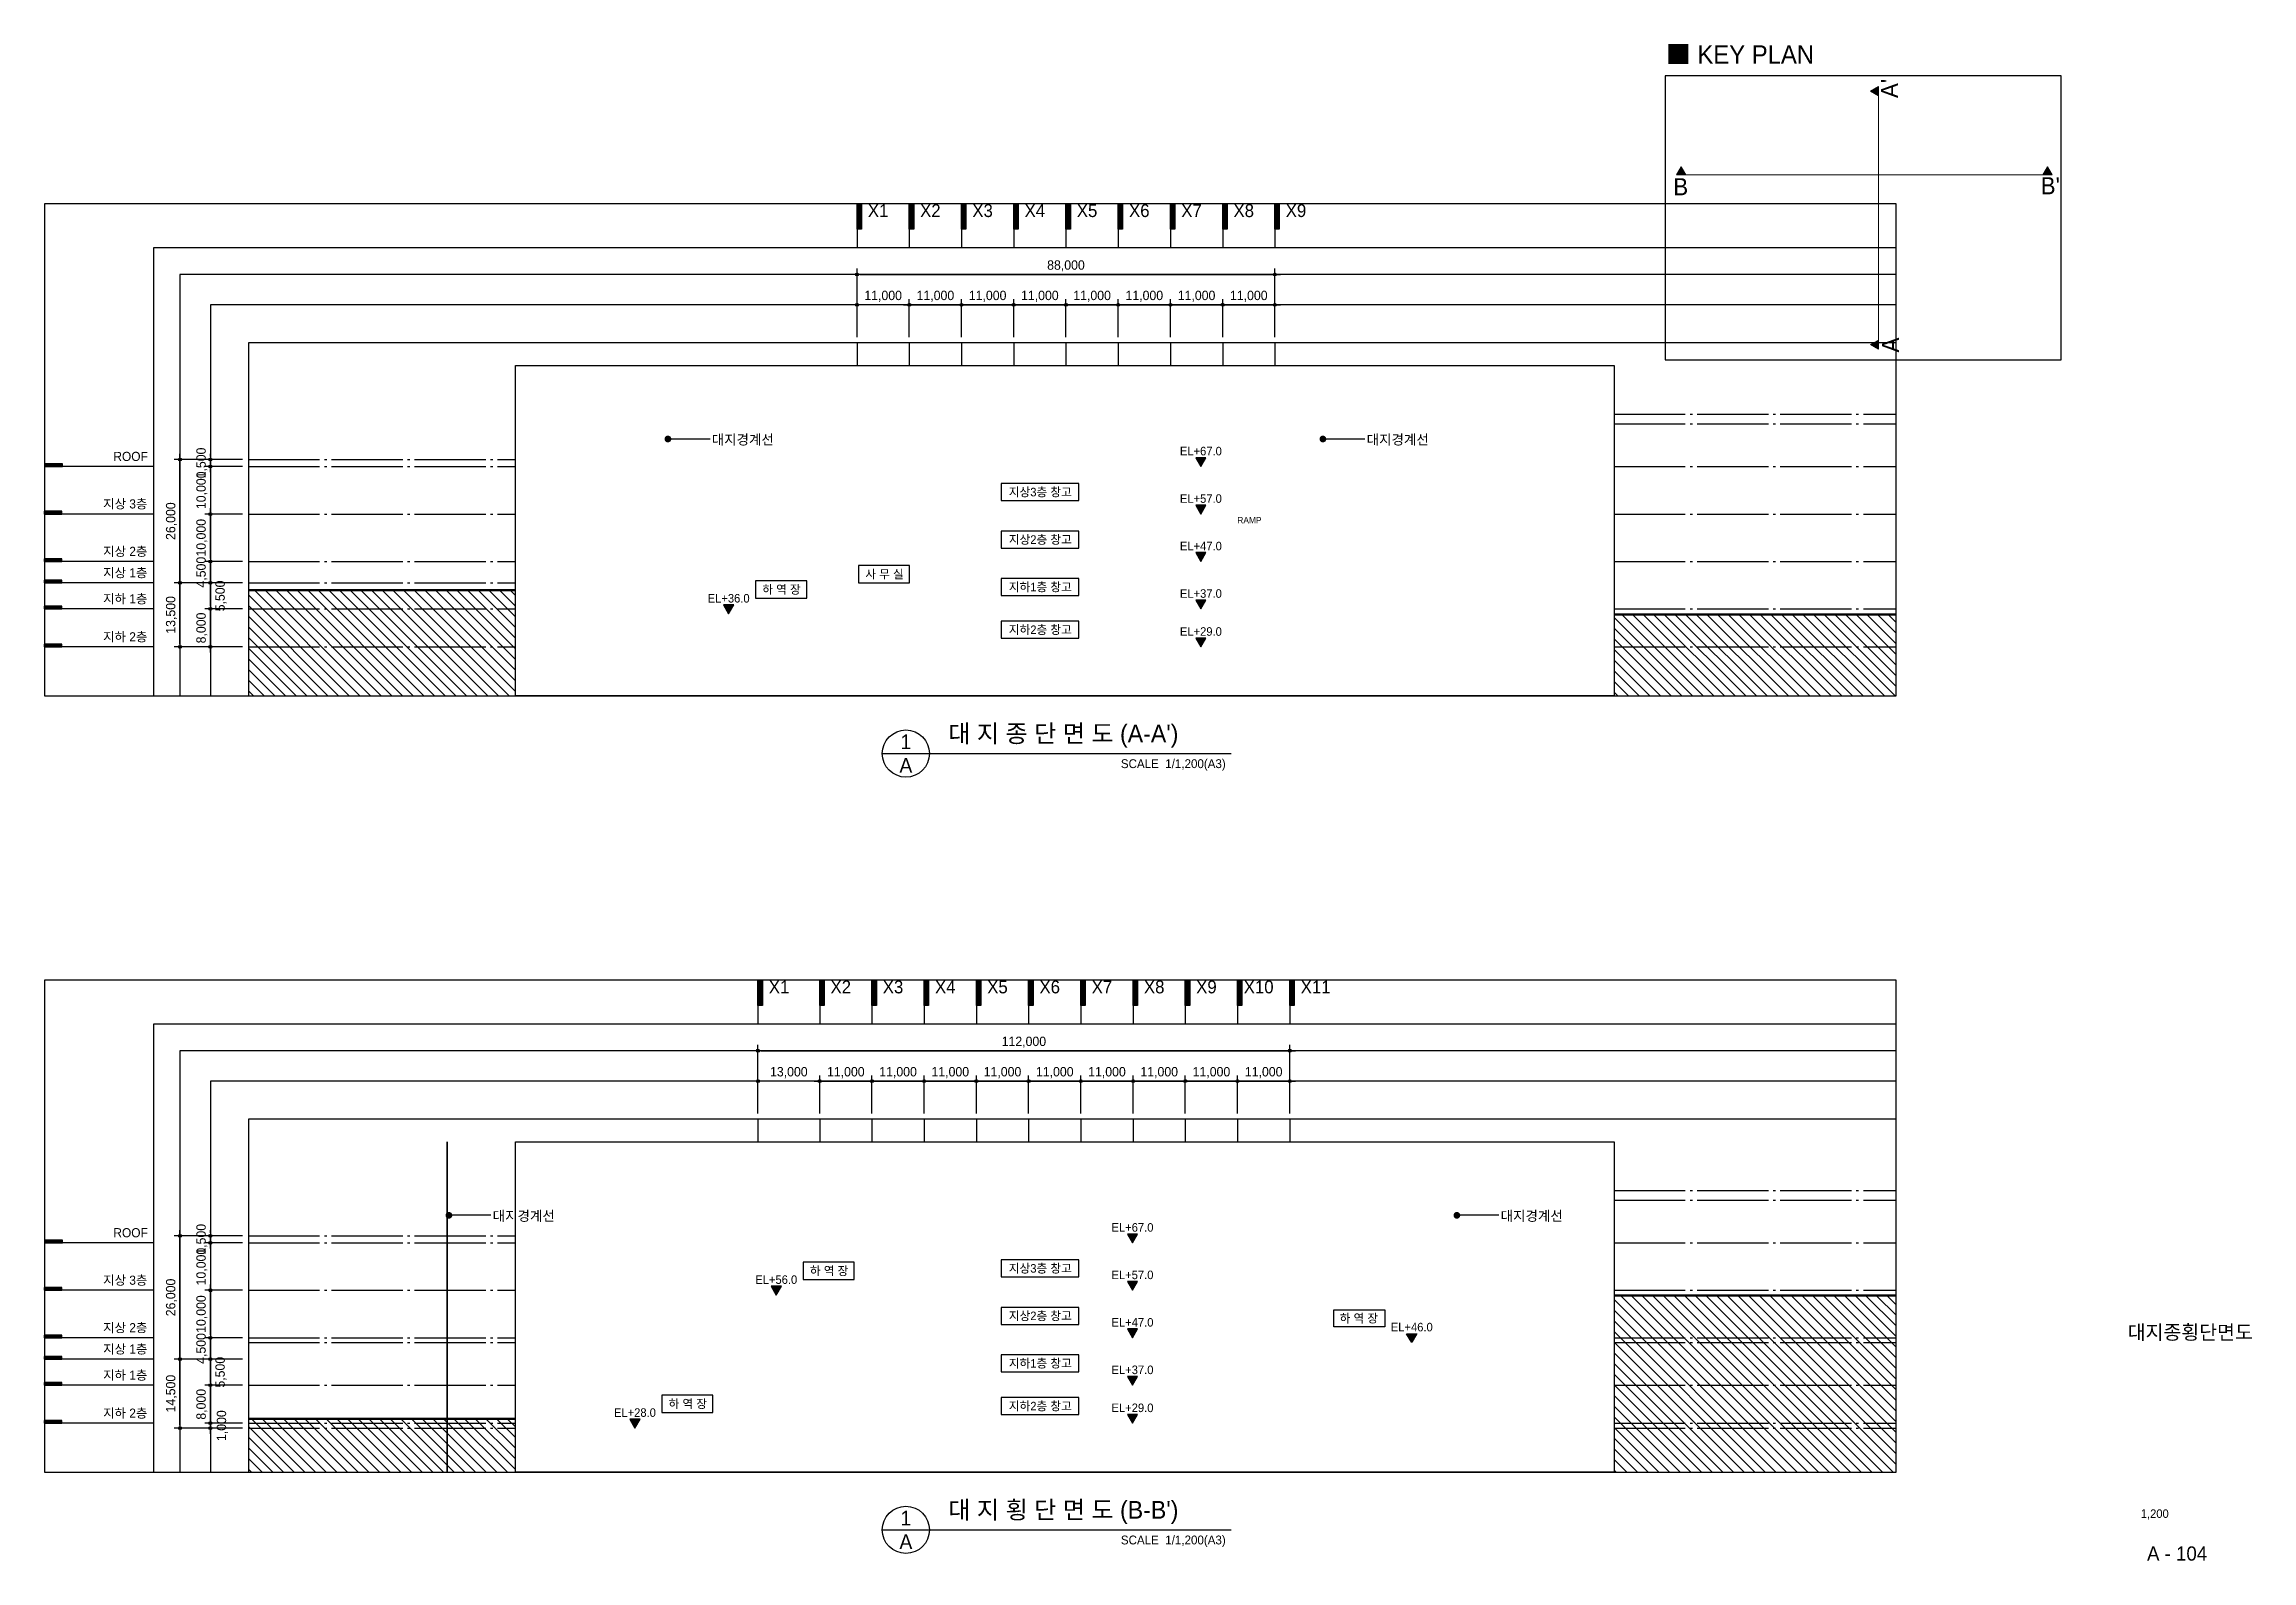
# Model space of a CAD drawing. Header units: millimetres. Extents: x -45195018 to -44730090, y -28699771 to -28380336.
import ezdxf
from ezdxf.enums import TextEntityAlignment as Align

# ---------------------------------------------------------------- set-up
doc = ezdxf.new("R2010")
doc.units = ezdxf.units.MM
for name, pattern in [('CEN', [35, 30, -2, 1, -2]), ('DIVIDEX2', [2.5, 1, -0.5, 0, -0.5, 0, -0.5]), ('HIDDEN', [10, 5, -5])]:
    doc.linetypes.add(name, pattern=pattern)
for name, color, linetype in [('$ZCDB_AUDIT_GENERATED_600D14', 7, 'Continuous'), ('$ZCDB_AUDIT_GENERATED_600D15', 7, 'Continuous'), ('$ZCDB_AUDIT_GENERATED_600D17', 3, 'Continuous'), ('$ZCDB_AUDIT_GENERATED_600D18', 7, 'Continuous'), ('4A.TEC CEN', 1, 'CEN'), ('4A.TEC FORM-TEXT', 3, 'Continuous'), ('4A.TEC KEY', 4, 'Continuous'), ('4A.TEC LAND', 53, 'Continuous'), ('4A.TEC TEXT', 7, 'Continuous'), ('4A.TEC TEXT 2', 3, 'Continuous'), ('4A.TEC 심볼', 7, 'Continuous'), ('main-sec$0$㈜SE&C 해치 1', 250, 'Continuous'), ('TEXT', 3, 'Continuous'), ('㈜SE&C DIM', 7, 'Continuous'), ('㈜SE&C SITE', 1, 'DIVIDEX2'), ('㈜SE&C TEXT 1', 3, 'Continuous'), ('㈜SE&C 벽체 3', 4, 'Continuous'), ('㈜SE&C 심볼', 7, 'Continuous')]:
    doc.layers.add(name, color=color, linetype=linetype)
doc.layers.add('DEFPOINT', color=135, linetype='Continuous', plot=False)
doc.styles.add('KSHP', font='')
doc.styles.add('나눔고딕', font='')
doc.styles.add('돋움', font='')
doc.styles.add('돋음체', font='')
doc.styles.add('울릉도L', font='')
doc.styles.get('KSHP').set_extended_font_data('Gulim')
doc.styles.get('나눔고딕').set_extended_font_data('Dotum')
doc.styles.get('돋움').set_extended_font_data('Dotum')
doc.styles.get('돋음체').set_extended_font_data('Dotum')
doc.styles.get('울릉도L').set_extended_font_data('Dotum')
doc.dimstyles.new('DIM_400(외부치수)', dxfattribs={"dimscale": 1200, "dimtxt": 3.3, "dimasz": 1, "dimexe": 2, "dimexo": 2, "dimgap": 1, "dimtad": 1, "dimdec": 0, "dimdsep": 46, "dimlunit": 6, "dimtxsty": '울릉도L', "dimblk1": 'DIMDOT', "dimblk2": 'DIMDOT', "dimsah": 1, "dimcen": 2.5, "dimdle": 1.5, "dimclrd": 8, "dimclre": 8, "dimclrt": 3, "dimadec": 0, "dimazin": 0, "dimtfac": 1, "dimtdec": 0, "dimtix": 1, "dimtmove": 2, "dimatfit": 3, "dimldrblk": 'DIMDOT', "dimfxl": 1, "dimtvp": 1, "dimtolj": 1, "dimtzin": 0, "dimarcsym": 0})
doc.dimstyles.new('DIM_600(외부치수)', dxfattribs={"dimscale": 400, "dimtxt": 3.3, "dimasz": 1, "dimexe": 2, "dimexo": 2, "dimgap": 1, "dimtad": 1, "dimdec": 0, "dimdsep": 46, "dimlunit": 6, "dimtxsty": '나눔고딕', "dimblk1": 'DIMDOT', "dimblk2": 'DIMDOT', "dimsah": 1, "dimcen": 2.5, "dimdle": 1.5, "dimclrd": 8, "dimclre": 8, "dimclrt": 3, "dimadec": 0, "dimazin": 0, "dimtfac": 1, "dimtdec": 0, "dimtix": 1, "dimtmove": 2, "dimatfit": 3, "dimldrblk": 'DIMDOT', "dimfxl": 1, "dimtvp": 1, "dimtolj": 1, "dimtzin": 0, "dimarcsym": 0})
pattern_1 = [(315, (-37729919.7, -18555105.7), (1122.53202, 1122.53202), [])]

msp = doc.modelspace()

# ---------------------------------------------------------------- texts
at = {"layer": '$ZCDB_AUDIT_GENERATED_600D14', "style": '돋움'}
for p in [(-45054427.05, -28463634.86), (-44916497.6, -28463634.86), (-45100554.55, -28627134.86), (-44888282.27, -28627134.86)]:
    msp.add_text('대지경계선', height=2083.333, dxfattribs=at).set_placement(p, align=Align.MIDDLE_LEFT)
at = {"layer": '$ZCDB_AUDIT_GENERATED_600D17', "style": '돋움'}
for s, p in [('X1', (-45019386.91, -28416749.86)), ('X2', (-45008386.91, -28416749.86)), ('X3', (-44997386.91, -28416749.86)), ('X4', (-44986386.91, -28416749.86)), ('X5', (-44975386.91, -28416749.86)), ('X6', (-44964386.91, -28416749.86)), ('X7', (-44953386.91, -28416749.86)), ('X8', (-44942386.91, -28416749.86)), ('X9', (-44931386.91, -28416749.86)), ('X1', (-45040250.04, -28580249.86)), ('X2', (-45027250.04, -28580249.86)), ('X3', (-45016250.04, -28580249.86)), ('X4', (-45005250.04, -28580249.86)), ('X5', (-44994250.04, -28580249.86)), ('X6', (-44983250.04, -28580249.86)), ('X7', (-44972250.04, -28580249.86)), ('X8', (-44961250.04, -28580249.86)), ('X9', (-44950250.04, -28580249.86)), ('X10', (-44939250.04, -28580249.86)), ('X11', (-44927251.78, -28580249.86))]:
    msp.add_text(s, height=2700, dxfattribs=at).set_placement(p, align=Align.CENTER)
at = {"layer": '4A.TEC FORM-TEXT', "style": '돋움'}
msp.add_text('A - 104', height=3000, dxfattribs=at).set_placement((-44745832.36, -28699728.23), align=Align.CENTER)
at = {"layer": '4A.TEC KEY', "color": 1, "lineweight": 0, "ltscale": 15, "style": 'KSHP'}
for s, p in [("A'", (-44804611.95, -28389668.19, 10353)), ('A', (-44804405.35, -28443694.37, 10353))]:
    msp.add_text(s, height=3600, rotation=90, dxfattribs=at).set_placement(p, align=Align.CENTER)
for s, p in [('B', (-44850362.17, -28412167.79)), ("B'", (-44772542.17, -28411961.18))]:
    msp.add_text(s, height=3600, dxfattribs=at).set_placement(p, align=Align.CENTER)
at = {"layer": '4A.TEC TEXT', "color": 3, "style": '돋음체'}
for s, height, p in [('지상3층 창고', 1800, (-44985231.99, -28474677.48, 82500)), ('RAMP', 1350, (-44941193.5, -28480588.19)), ('지상2층 창고', 1800, (-44985231.99, -28484677.48, 82500)), ('하 역 장', 1800, (-45039731.91, -28495194.11, 61875)), ('사 무 실', 1800, (-45018048.5, -28491973.02)), ('지하1층 창고', 1800, (-44985231.99, -28494677.48, 82500)), ('지하2층 창고', 1800, (-44985231.99, -28503677.48, 82500)), ('하 역 장', 1800, (-45029708.09, -28638694.11, 61875)), ('지상3층 창고', 1800, (-44985231.99, -28638177.47, 82500)), ('지상2층 창고', 1800, (-44985231.99, -28648177.47, 82500)), ('하 역 장', 1800, (-44918140.76, -28648694.11, 61875)), ('지하1층 창고', 1800, (-44985231.99, -28658177.47, 82500)), ('하 역 장', 1800, (-45059468.66, -28666694.11, 61875)), ('지하2층 창고', 1800, (-44985231.99, -28667177.47, 82500))]:
    msp.add_text(s, height=height, dxfattribs=at).set_placement(p, align=Align.MIDDLE_CENTER)
at = {"layer": '4A.TEC TEXT 2', "color": 3, "style": '나눔고딕'}
for s, p in [("대 지 종 단 면 도 (A-A')", (-45004629.06, -28528505.41)), ("대 지 횡 단 면 도 (B-B')", (-45004629.06, -28692005.41))]:
    msp.add_text(s, height=3726, dxfattribs=at).set_placement(p, align=Align.BOTTOM_LEFT)
for s, p in [('1', (-45013543.75, -28527263.41)), ('A', (-45013543.75, -28532231.41)), ('1', (-45013543.75, -28690763.41)), ('A', (-45013543.75, -28695731.41))]:
    msp.add_text(s, height=3105, dxfattribs=at).set_placement(p, align=Align.MIDDLE)
for p in [(-44946186.48, -28533367.08), (-44946186.48, -28696867.08)]:
    msp.add_text('SCALE  1/1,200(A3)', height=1863, dxfattribs=at).set_placement(p, align=Align.BOTTOM_RIGHT)
at = {"layer": '4A.TEC TEXT 2', "style": '나눔고딕'}
for s, height, p in [('대지종횡단면도', 3000, (-44743061.71, -28653125.47)), ('1,200', 1800, (-44750536.18, -28690728.38))]:
    msp.add_text(s, height=height, dxfattribs=at).set_placement(p, align=Align.CENTER)
at = {"layer": 'TEXT', "style": '돋움'}
msp.add_text('■ KEY PLAN', height=3840, dxfattribs=at).set_placement((-44853486.36, -28384421.56))
at = {"layer": '㈜SE&C TEXT 1', "style": '돋움'}
for s, p in [('ROOF', (-45173188.8, -28468120.37)), ('지상 3층', (-45173278.23, -28478120.37, 319461.22)), ('지상 2층', (-45173278.23, -28488120.37, 319461.22)), ('지상 1층', (-45173278.23, -28492620.37, 319461.22)), ('지하 1층', (-45173278.23, -28498120.37, 319461.22)), ('지하 2층', (-45173278.23, -28506120.37, 319461.22)), ('ROOF', (-45173188.8, -28631620.37)), ('지상 3층', (-45173278.23, -28641620.37, 319461.22)), ('지상 2층', (-45173278.23, -28651620.37, 319461.22)), ('지상 1층', (-45173278.23, -28656120.37, 319461.22)), ('지하 1층', (-45173278.23, -28661620.37, 319461.22)), ('지하 2층', (-45173278.23, -28669620.37, 319461.22))]:
    msp.add_text(s, height=1920, dxfattribs=at).set_placement(p, align=Align.RIGHT)
for s, p in [('EL+67.0', (-44951420.08, -28466939.79)), ('EL+57.0', (-44951420.08, -28476939.79)), ('EL+47.0', (-44951420.08, -28486939.79)), ('EL+37.0', (-44951420.08, -28496939.79)), ('EL+36.0', (-45050867.13, -28497939.79)), ('EL+29.0', (-44951420.08, -28504939.79)), ('EL+67.0', (-44965821.65, -28630439.79)), ('EL+57.0', (-44965821.65, -28640439.79)), ('EL+56.0', (-45040843.31, -28641439.79)), ('EL+47.0', (-44965821.65, -28650439.79)), ('EL+46.0', (-44907005.54, -28651439.79)), ('EL+37.0', (-44965821.65, -28660439.79)), ('EL+29.0', (-44965821.65, -28668439.79)), ('EL+28.0', (-45070603.88, -28669439.79))]:
    msp.add_text(s, height=1799.234, dxfattribs=at).set_placement(p, align=Align.CENTER)

# ---------------------------------------------------------------- blocks, each defined once
blk = doc.blocks.new('DIMDOT')
at = {"color": 0}
blk.add_line((-2, 0), (2, 0), dxfattribs=at)
for radius in [0.5, 0.25]:
    blk.add_circle((0, 0), radius, dxfattribs=at)
blk = doc.blocks.new('*D11')
at = {"layer": 'Defpoints', "color": 0}
for p in [(-45166413, -28467796), (-45152013, -28467796), (-45152013, -28493796)]:
    blk.add_point(p, dxfattribs=at)
at = {"layer": '㈜SE&C DIM', "color": 8, "lineweight": -2, "ltscale": 10}
for p, q in [((-45153213, -28467796), (-45167613, -28467796)), ((-45166413, -28493196), (-45166413, -28468396)), ((-45153213, -28493796), (-45167613, -28493796))]:
    blk.add_line(p, q, dxfattribs=at)
at = {"layer": '㈜SE&C DIM', "color": 8, "lineweight": -2, "xscale": 600, "yscale": 600, "zscale": 600}
for p, rotation in [((-45166413, -28467796), 90), ((-45166413, -28493796), 270)]:
    blk.add_blockref('DIMDOT', p, dxfattribs=dict(at, rotation=rotation))
at = {"layer": '㈜SE&C DIM', "color": 3, "insert": (-45168195, -28480796), "char_height": 1980, "attachment_point": 5, "rotation": 90, "style": '돋움'}
blk.add_mtext('\\A1;26,000', dxfattribs=at)
blk = doc.blocks.new('*D12')
at = {"layer": 'Defpoints', "color": 0}
for p in [(-45160013, -28489296), (-45152013, -28489296), (-45152013, -28493796)]:
    blk.add_point(p, dxfattribs=at)
at = {"layer": '㈜SE&C DIM', "color": 8, "lineweight": -2, "ltscale": 10}
for p, q in [((-45153213, -28489296), (-45161213, -28489296)), ((-45160013, -28488696), (-45160013, -28488096)), ((-45160013, -28493796), (-45160013, -28489296)), ((-45153213, -28493796), (-45161213, -28493796)), ((-45160013, -28494396), (-45160013, -28494996))]:
    blk.add_line(p, q, dxfattribs=at)
at = {"layer": '㈜SE&C DIM', "color": 8, "lineweight": -2, "xscale": 600, "yscale": 600, "zscale": 600}
for p, rotation in [((-45160013, -28489296), 270), ((-45160013, -28493796), 90)]:
    blk.add_blockref('DIMDOT', p, dxfattribs=dict(at, rotation=rotation))
at = {"layer": '㈜SE&C DIM', "color": 3, "insert": (-45161795, -28491546), "char_height": 1980, "attachment_point": 5, "rotation": 90, "style": '돋움'}
blk.add_mtext('\\A1;4,500', dxfattribs=at)
blk = doc.blocks.new('*D13')
at = {"layer": 'Defpoints', "color": 0}
for p in [(-45152013, -28469296), (-45160013, -28479296), (-45152013, -28479296)]:
    blk.add_point(p, dxfattribs=at)
at = {"layer": '㈜SE&C DIM', "color": 8, "lineweight": -2, "ltscale": 10}
for p, q in [((-45153213, -28469296), (-45161213, -28469296)), ((-45160013, -28469896), (-45160013, -28478696)), ((-45153213, -28479296), (-45161213, -28479296))]:
    blk.add_line(p, q, dxfattribs=at)
at = {"layer": '㈜SE&C DIM', "color": 8, "lineweight": -2, "xscale": 600, "yscale": 600, "zscale": 600}
for p, rotation in [((-45160013, -28469296), 90), ((-45160013, -28479296), 270)]:
    blk.add_blockref('DIMDOT', p, dxfattribs=dict(at, rotation=rotation))
at = {"layer": '㈜SE&C DIM', "color": 3, "insert": (-45161795, -28474296), "char_height": 1980, "attachment_point": 5, "rotation": 90, "style": '돋움'}
blk.add_mtext('\\A1;10,000', dxfattribs=at)
blk = doc.blocks.new('*D15')
at = {"layer": 'Defpoints', "color": 0}
for p in [(-45160013, -28493796), (-45152013, -28493796), (-45152013, -28499296)]:
    blk.add_point(p, dxfattribs=at)
at = {"layer": '㈜SE&C DIM', "color": 8, "lineweight": -2, "ltscale": 10}
for p, q in [((-45153213, -28493796), (-45161213, -28493796)), ((-45160013, -28498696), (-45160013, -28494396)), ((-45153213, -28499296), (-45161213, -28499296))]:
    blk.add_line(p, q, dxfattribs=at)
at = {"layer": '㈜SE&C DIM', "color": 8, "lineweight": -2, "xscale": 600, "yscale": 600, "zscale": 600}
for p, rotation in [((-45160013, -28493796), 90), ((-45160013, -28499296), 270)]:
    blk.add_blockref('DIMDOT', p, dxfattribs=dict(at, rotation=rotation))
at = {"layer": '㈜SE&C DIM', "color": 3, "insert": (-45157788, -28496546), "char_height": 1980, "attachment_point": 5, "rotation": 90, "style": '돋움'}
blk.add_mtext('\\A1;5,500', dxfattribs=at)
blk = doc.blocks.new('*D16')
at = {"layer": 'Defpoints', "color": 0}
for p in [(-45166413, -28493796), (-45152013, -28493796), (-45152013, -28507296)]:
    blk.add_point(p, dxfattribs=at)
at = {"layer": '㈜SE&C DIM', "color": 8, "lineweight": -2, "ltscale": 10}
for p, q in [((-45153213, -28493796), (-45167613, -28493796)), ((-45166413, -28506696), (-45166413, -28494396)), ((-45153213, -28507296), (-45167613, -28507296))]:
    blk.add_line(p, q, dxfattribs=at)
at = {"layer": '㈜SE&C DIM', "color": 8, "lineweight": -2, "xscale": 600, "yscale": 600, "zscale": 600}
for p, rotation in [((-45166413, -28493796), 90), ((-45166413, -28507296), 270)]:
    blk.add_blockref('DIMDOT', p, dxfattribs=dict(at, rotation=rotation))
at = {"layer": '㈜SE&C DIM', "color": 3, "insert": (-45168195, -28500546), "char_height": 1980, "attachment_point": 5, "rotation": 90, "style": '돋움'}
blk.add_mtext('\\A1;13,500', dxfattribs=at)
blk = doc.blocks.new('*D17')
at = {"layer": 'Defpoints', "color": 0}
for p in [(-45160013, -28479296), (-45152013, -28479296), (-45152013, -28489296)]:
    blk.add_point(p, dxfattribs=at)
at = {"layer": '㈜SE&C DIM', "color": 8, "lineweight": -2, "ltscale": 10}
for p, q in [((-45153213, -28479296), (-45161213, -28479296)), ((-45160013, -28488696), (-45160013, -28479896)), ((-45153213, -28489296), (-45161213, -28489296))]:
    blk.add_line(p, q, dxfattribs=at)
at = {"layer": '㈜SE&C DIM', "color": 8, "lineweight": -2, "xscale": 600, "yscale": 600, "zscale": 600}
for p, rotation in [((-45160013, -28479296), 90), ((-45160013, -28489296), 270)]:
    blk.add_blockref('DIMDOT', p, dxfattribs=dict(at, rotation=rotation))
at = {"layer": '㈜SE&C DIM', "color": 3, "insert": (-45161795, -28484296), "char_height": 1980, "attachment_point": 5, "rotation": 90, "style": '돋움'}
blk.add_mtext('\\A1;10,000', dxfattribs=at)
blk = doc.blocks.new('*D10')
at = {"layer": 'Defpoints', "color": 0}
for p in [(-45160013, -28499296), (-45152013, -28499296), (-45152013, -28507296)]:
    blk.add_point(p, dxfattribs=at)
at = {"layer": '㈜SE&C DIM', "color": 8, "lineweight": -2, "ltscale": 10}
for p, q in [((-45153213, -28499296), (-45161213, -28499296)), ((-45160013, -28498696), (-45160013, -28498096)), ((-45160013, -28507296), (-45160013, -28499296)), ((-45153213, -28507296), (-45161213, -28507296)), ((-45160013, -28507896), (-45160013, -28508496))]:
    blk.add_line(p, q, dxfattribs=at)
at = {"layer": '㈜SE&C DIM', "color": 8, "lineweight": -2, "xscale": 600, "yscale": 600, "zscale": 600}
for p, rotation in [((-45160013, -28499296), 270), ((-45160013, -28507296), 90)]:
    blk.add_blockref('DIMDOT', p, dxfattribs=dict(at, rotation=rotation))
at = {"layer": '㈜SE&C DIM', "color": 3, "insert": (-45161795, -28503296), "char_height": 1980, "attachment_point": 5, "rotation": 90, "style": '돋움'}
blk.add_mtext('\\A1;8,000', dxfattribs=at)
blk = doc.blocks.new('zw$2EC8')
at = {"layer": 'DEFPOINT'}
for points in [[(407600, -53100), (17638, -53100), (17638, -156750), (407600, -156750)], [(40553, -156750), (407600, -156750), (407600, -62374), (40553, -62374)], [(46153, -156750), (407600, -156750), (407600, -67974), (46153, -67974)], [(52553, -156750), (407600, -156750), (407600, -74374), (52553, -74374)], [(60553, -156750), (407600, -156750), (407600, -82374), (60553, -82374)]]:
    blk.add_lwpolyline(points, close=True, dxfattribs=at)
blk = doc.blocks.new('*D21')
at = {"layer": '$ZCDB_AUDIT_GENERATED_600D18', "color": 8, "lineweight": -2}
for p, q in [((-45023829, -28442021), (-45023829, -28427621)), ((-45023229, -28428821), (-44936429, -28428821)), ((-44935829, -28442021), (-44935829, -28427621))]:
    blk.add_line(p, q, dxfattribs=at)
at = {"layer": 'Defpoints', "color": 0}
for p in [(-44935829, -28428821), (-45023829, -28443221), (-44935829, -28443221)]:
    blk.add_point(p, dxfattribs=at)
at = {"layer": '$ZCDB_AUDIT_GENERATED_600D18', "color": 8, "lineweight": -2, "xscale": 600, "yscale": 600, "zscale": 600, "rotation": 180}
blk.add_blockref('DIMDOT', (-45023829, -28428821), dxfattribs=at)
at = {"layer": '$ZCDB_AUDIT_GENERATED_600D18', "color": 8, "lineweight": -2, "xscale": 600, "yscale": 600, "zscale": 600}
blk.add_blockref('DIMDOT', (-44935829, -28428821), dxfattribs=at)
at = {"layer": '$ZCDB_AUDIT_GENERATED_600D18', "color": 3, "insert": (-44979829, -28427039), "char_height": 1980, "attachment_point": 5, "style": '나눔고딕'}
blk.add_mtext('\\A1;88,000', dxfattribs=at)
blk = doc.blocks.new('*D22')
at = {"layer": '$ZCDB_AUDIT_GENERATED_600D18', "color": 8, "lineweight": -2}
for p, q in [((-45012829, -28442021), (-45012829, -28434021)), ((-45001829, -28442021), (-45001829, -28434021)), ((-45012229, -28435221), (-45002429, -28435221))]:
    blk.add_line(p, q, dxfattribs=at)
at = {"layer": 'Defpoints', "color": 0}
for p in [(-45001829, -28435221), (-45012829, -28443221), (-45001829, -28443221)]:
    blk.add_point(p, dxfattribs=at)
at = {"layer": '$ZCDB_AUDIT_GENERATED_600D18', "color": 8, "lineweight": -2, "xscale": 600, "yscale": 600, "zscale": 600, "rotation": 180}
blk.add_blockref('DIMDOT', (-45012829, -28435221), dxfattribs=at)
at = {"layer": '$ZCDB_AUDIT_GENERATED_600D18', "color": 8, "lineweight": -2, "xscale": 600, "yscale": 600, "zscale": 600}
blk.add_blockref('DIMDOT', (-45001829, -28435221), dxfattribs=at)
at = {"layer": '$ZCDB_AUDIT_GENERATED_600D18', "color": 3, "insert": (-45007329, -28433439), "char_height": 1980, "attachment_point": 5, "style": '나눔고딕'}
blk.add_mtext('\\A1;11,000', dxfattribs=at)
blk = doc.blocks.new('*D23')
at = {"layer": '$ZCDB_AUDIT_GENERATED_600D18', "color": 8, "lineweight": -2}
for p, q in [((-45001829, -28442021), (-45001829, -28434021)), ((-44990829, -28442021), (-44990829, -28434021)), ((-45001229, -28435221), (-44991429, -28435221))]:
    blk.add_line(p, q, dxfattribs=at)
at = {"layer": 'Defpoints', "color": 0}
for p in [(-44990829, -28435221), (-45001829, -28443221), (-44990829, -28443221)]:
    blk.add_point(p, dxfattribs=at)
at = {"layer": '$ZCDB_AUDIT_GENERATED_600D18', "color": 8, "lineweight": -2, "xscale": 600, "yscale": 600, "zscale": 600, "rotation": 180}
blk.add_blockref('DIMDOT', (-45001829, -28435221), dxfattribs=at)
at = {"layer": '$ZCDB_AUDIT_GENERATED_600D18', "color": 8, "lineweight": -2, "xscale": 600, "yscale": 600, "zscale": 600}
blk.add_blockref('DIMDOT', (-44990829, -28435221), dxfattribs=at)
at = {"layer": '$ZCDB_AUDIT_GENERATED_600D18', "color": 3, "insert": (-44996329, -28433439), "char_height": 1980, "attachment_point": 5, "style": '나눔고딕'}
blk.add_mtext('\\A1;11,000', dxfattribs=at)
blk = doc.blocks.new('*D24')
at = {"layer": '$ZCDB_AUDIT_GENERATED_600D18', "color": 8, "lineweight": -2}
for p, q in [((-44990829, -28442021), (-44990829, -28434021)), ((-44979829, -28442021), (-44979829, -28434021)), ((-44990229, -28435221), (-44980429, -28435221))]:
    blk.add_line(p, q, dxfattribs=at)
at = {"layer": 'Defpoints', "color": 0}
for p in [(-44979829, -28435221), (-44990829, -28443221), (-44979829, -28443221)]:
    blk.add_point(p, dxfattribs=at)
at = {"layer": '$ZCDB_AUDIT_GENERATED_600D18', "color": 8, "lineweight": -2, "xscale": 600, "yscale": 600, "zscale": 600, "rotation": 180}
blk.add_blockref('DIMDOT', (-44990829, -28435221), dxfattribs=at)
at = {"layer": '$ZCDB_AUDIT_GENERATED_600D18', "color": 8, "lineweight": -2, "xscale": 600, "yscale": 600, "zscale": 600}
blk.add_blockref('DIMDOT', (-44979829, -28435221), dxfattribs=at)
at = {"layer": '$ZCDB_AUDIT_GENERATED_600D18', "color": 3, "insert": (-44985329, -28433439), "char_height": 1980, "attachment_point": 5, "style": '나눔고딕'}
blk.add_mtext('\\A1;11,000', dxfattribs=at)
blk = doc.blocks.new('*D25')
at = {"layer": '$ZCDB_AUDIT_GENERATED_600D18', "color": 8, "lineweight": -2}
for p, q in [((-44979829, -28442021), (-44979829, -28434021)), ((-44968829, -28442021), (-44968829, -28434021)), ((-44979229, -28435221), (-44969429, -28435221))]:
    blk.add_line(p, q, dxfattribs=at)
at = {"layer": 'Defpoints', "color": 0}
for p in [(-44968829, -28435221), (-44979829, -28443221), (-44968829, -28443221)]:
    blk.add_point(p, dxfattribs=at)
at = {"layer": '$ZCDB_AUDIT_GENERATED_600D18', "color": 8, "lineweight": -2, "xscale": 600, "yscale": 600, "zscale": 600, "rotation": 180}
blk.add_blockref('DIMDOT', (-44979829, -28435221), dxfattribs=at)
at = {"layer": '$ZCDB_AUDIT_GENERATED_600D18', "color": 8, "lineweight": -2, "xscale": 600, "yscale": 600, "zscale": 600}
blk.add_blockref('DIMDOT', (-44968829, -28435221), dxfattribs=at)
at = {"layer": '$ZCDB_AUDIT_GENERATED_600D18', "color": 3, "insert": (-44974329, -28433439), "char_height": 1980, "attachment_point": 5, "style": '나눔고딕'}
blk.add_mtext('\\A1;11,000', dxfattribs=at)
blk = doc.blocks.new('*D26')
at = {"layer": '$ZCDB_AUDIT_GENERATED_600D18', "color": 8, "lineweight": -2}
for p, q in [((-44968829, -28442021), (-44968829, -28434021)), ((-44957829, -28442021), (-44957829, -28434021)), ((-44968229, -28435221), (-44958429, -28435221))]:
    blk.add_line(p, q, dxfattribs=at)
at = {"layer": 'Defpoints', "color": 0}
for p in [(-44957829, -28435221), (-44968829, -28443221), (-44957829, -28443221)]:
    blk.add_point(p, dxfattribs=at)
at = {"layer": '$ZCDB_AUDIT_GENERATED_600D18', "color": 8, "lineweight": -2, "xscale": 600, "yscale": 600, "zscale": 600, "rotation": 180}
blk.add_blockref('DIMDOT', (-44968829, -28435221), dxfattribs=at)
at = {"layer": '$ZCDB_AUDIT_GENERATED_600D18', "color": 8, "lineweight": -2, "xscale": 600, "yscale": 600, "zscale": 600}
blk.add_blockref('DIMDOT', (-44957829, -28435221), dxfattribs=at)
at = {"layer": '$ZCDB_AUDIT_GENERATED_600D18', "color": 3, "insert": (-44963329, -28433439), "char_height": 1980, "attachment_point": 5, "style": '나눔고딕'}
blk.add_mtext('\\A1;11,000', dxfattribs=at)
blk = doc.blocks.new('*D27')
at = {"layer": '$ZCDB_AUDIT_GENERATED_600D18', "color": 8, "lineweight": -2}
for p, q in [((-44957829, -28442021), (-44957829, -28434021)), ((-44946829, -28442021), (-44946829, -28434021)), ((-44957229, -28435221), (-44947429, -28435221))]:
    blk.add_line(p, q, dxfattribs=at)
at = {"layer": 'Defpoints', "color": 0}
for p in [(-44946829, -28435221), (-44957829, -28443221), (-44946829, -28443221)]:
    blk.add_point(p, dxfattribs=at)
at = {"layer": '$ZCDB_AUDIT_GENERATED_600D18', "color": 8, "lineweight": -2, "xscale": 600, "yscale": 600, "zscale": 600, "rotation": 180}
blk.add_blockref('DIMDOT', (-44957829, -28435221), dxfattribs=at)
at = {"layer": '$ZCDB_AUDIT_GENERATED_600D18', "color": 8, "lineweight": -2, "xscale": 600, "yscale": 600, "zscale": 600}
blk.add_blockref('DIMDOT', (-44946829, -28435221), dxfattribs=at)
at = {"layer": '$ZCDB_AUDIT_GENERATED_600D18', "color": 3, "insert": (-44952329, -28433439), "char_height": 1980, "attachment_point": 5, "style": '나눔고딕'}
blk.add_mtext('\\A1;11,000', dxfattribs=at)
blk = doc.blocks.new('*D28')
at = {"layer": '$ZCDB_AUDIT_GENERATED_600D18', "color": 8, "lineweight": -2}
for p, q in [((-44946829, -28442021), (-44946829, -28434021)), ((-44935829, -28442021), (-44935829, -28434021)), ((-44946229, -28435221), (-44936429, -28435221))]:
    blk.add_line(p, q, dxfattribs=at)
at = {"layer": 'Defpoints', "color": 0}
for p in [(-44935829, -28435221), (-44946829, -28443221), (-44935829, -28443221)]:
    blk.add_point(p, dxfattribs=at)
at = {"layer": '$ZCDB_AUDIT_GENERATED_600D18', "color": 8, "lineweight": -2, "xscale": 600, "yscale": 600, "zscale": 600, "rotation": 180}
blk.add_blockref('DIMDOT', (-44946829, -28435221), dxfattribs=at)
at = {"layer": '$ZCDB_AUDIT_GENERATED_600D18', "color": 8, "lineweight": -2, "xscale": 600, "yscale": 600, "zscale": 600}
blk.add_blockref('DIMDOT', (-44935829, -28435221), dxfattribs=at)
at = {"layer": '$ZCDB_AUDIT_GENERATED_600D18', "color": 3, "insert": (-44941329, -28433439), "char_height": 1980, "attachment_point": 5, "style": '나눔고딕'}
blk.add_mtext('\\A1;11,000', dxfattribs=at)
blk = doc.blocks.new('*D29')
at = {"layer": '$ZCDB_AUDIT_GENERATED_600D18', "color": 8, "lineweight": -2}
for p, q in [((-45023829, -28442021), (-45023829, -28434021)), ((-45012829, -28442021), (-45012829, -28434021)), ((-45013429, -28435221), (-45023229, -28435221))]:
    blk.add_line(p, q, dxfattribs=at)
at = {"layer": 'Defpoints', "color": 0}
for p in [(-45023829, -28435221), (-45023829, -28443221), (-45012829, -28443221)]:
    blk.add_point(p, dxfattribs=at)
at = {"layer": '$ZCDB_AUDIT_GENERATED_600D18', "color": 8, "lineweight": -2, "xscale": 600, "yscale": 600, "zscale": 600, "rotation": 180}
blk.add_blockref('DIMDOT', (-45023829, -28435221), dxfattribs=at)
at = {"layer": '$ZCDB_AUDIT_GENERATED_600D18', "color": 8, "lineweight": -2, "xscale": 600, "yscale": 600, "zscale": 600}
blk.add_blockref('DIMDOT', (-45012829, -28435221), dxfattribs=at)
at = {"layer": '$ZCDB_AUDIT_GENERATED_600D18', "color": 3, "insert": (-45018329, -28433439), "char_height": 1980, "attachment_point": 5, "style": '나눔고딕'}
blk.add_mtext('\\A1;11,000', dxfattribs=at)
blk = doc.blocks.new('*D30')
at = {"layer": '$ZCDB_AUDIT_GENERATED_600D18', "color": 8, "lineweight": -2}
for p, q in [((-45044692, -28605521), (-45044692, -28591121)), ((-45044092, -28592321), (-44933292, -28592321)), ((-44932692, -28605521), (-44932692, -28591121))]:
    blk.add_line(p, q, dxfattribs=at)
at = {"layer": 'Defpoints', "color": 0}
for p in [(-44932692, -28592321), (-45044692, -28606721), (-44932692, -28606721)]:
    blk.add_point(p, dxfattribs=at)
at = {"layer": '$ZCDB_AUDIT_GENERATED_600D18', "color": 8, "lineweight": -2, "xscale": 600, "yscale": 600, "zscale": 600, "rotation": 180}
blk.add_blockref('DIMDOT', (-45044692, -28592321), dxfattribs=at)
at = {"layer": '$ZCDB_AUDIT_GENERATED_600D18', "color": 8, "lineweight": -2, "xscale": 600, "yscale": 600, "zscale": 600}
blk.add_blockref('DIMDOT', (-44932692, -28592321), dxfattribs=at)
at = {"layer": '$ZCDB_AUDIT_GENERATED_600D18', "color": 3, "insert": (-44988692, -28590539), "char_height": 1980, "attachment_point": 5, "style": '나눔고딕'}
blk.add_mtext('\\A1;112,000', dxfattribs=at)
blk = doc.blocks.new('*D31')
at = {"layer": '$ZCDB_AUDIT_GENERATED_600D18', "color": 8, "lineweight": -2}
for p, q in [((-45020692, -28605521), (-45020692, -28597521)), ((-45009692, -28605521), (-45009692, -28597521)), ((-45020092, -28598721), (-45010292, -28598721))]:
    blk.add_line(p, q, dxfattribs=at)
at = {"layer": 'Defpoints', "color": 0}
for p in [(-45009692, -28598721), (-45020692, -28606721), (-45009692, -28606721)]:
    blk.add_point(p, dxfattribs=at)
at = {"layer": '$ZCDB_AUDIT_GENERATED_600D18', "color": 8, "lineweight": -2, "xscale": 600, "yscale": 600, "zscale": 600, "rotation": 180}
blk.add_blockref('DIMDOT', (-45020692, -28598721), dxfattribs=at)
at = {"layer": '$ZCDB_AUDIT_GENERATED_600D18', "color": 8, "lineweight": -2, "xscale": 600, "yscale": 600, "zscale": 600}
blk.add_blockref('DIMDOT', (-45009692, -28598721), dxfattribs=at)
at = {"layer": '$ZCDB_AUDIT_GENERATED_600D18', "color": 3, "insert": (-45015192, -28596939), "char_height": 1980, "attachment_point": 5, "style": '나눔고딕'}
blk.add_mtext('\\A1;11,000', dxfattribs=at)
blk = doc.blocks.new('*D32')
at = {"layer": '$ZCDB_AUDIT_GENERATED_600D18', "color": 8, "lineweight": -2}
for p, q in [((-45009692, -28605521), (-45009692, -28597521)), ((-44998692, -28605521), (-44998692, -28597521)), ((-45009092, -28598721), (-44999292, -28598721))]:
    blk.add_line(p, q, dxfattribs=at)
at = {"layer": 'Defpoints', "color": 0}
for p in [(-44998692, -28598721), (-45009692, -28606721), (-44998692, -28606721)]:
    blk.add_point(p, dxfattribs=at)
at = {"layer": '$ZCDB_AUDIT_GENERATED_600D18', "color": 8, "lineweight": -2, "xscale": 600, "yscale": 600, "zscale": 600, "rotation": 180}
blk.add_blockref('DIMDOT', (-45009692, -28598721), dxfattribs=at)
at = {"layer": '$ZCDB_AUDIT_GENERATED_600D18', "color": 8, "lineweight": -2, "xscale": 600, "yscale": 600, "zscale": 600}
blk.add_blockref('DIMDOT', (-44998692, -28598721), dxfattribs=at)
at = {"layer": '$ZCDB_AUDIT_GENERATED_600D18', "color": 3, "insert": (-45004192, -28596939), "char_height": 1980, "attachment_point": 5, "style": '나눔고딕'}
blk.add_mtext('\\A1;11,000', dxfattribs=at)
blk = doc.blocks.new('*D33')
at = {"layer": '$ZCDB_AUDIT_GENERATED_600D18', "color": 8, "lineweight": -2}
for p, q in [((-44998692, -28605521), (-44998692, -28597521)), ((-44987692, -28605521), (-44987692, -28597521)), ((-44998092, -28598721), (-44988292, -28598721))]:
    blk.add_line(p, q, dxfattribs=at)
at = {"layer": 'Defpoints', "color": 0}
for p in [(-44987692, -28598721), (-44998692, -28606721), (-44987692, -28606721)]:
    blk.add_point(p, dxfattribs=at)
at = {"layer": '$ZCDB_AUDIT_GENERATED_600D18', "color": 8, "lineweight": -2, "xscale": 600, "yscale": 600, "zscale": 600, "rotation": 180}
blk.add_blockref('DIMDOT', (-44998692, -28598721), dxfattribs=at)
at = {"layer": '$ZCDB_AUDIT_GENERATED_600D18', "color": 8, "lineweight": -2, "xscale": 600, "yscale": 600, "zscale": 600}
blk.add_blockref('DIMDOT', (-44987692, -28598721), dxfattribs=at)
at = {"layer": '$ZCDB_AUDIT_GENERATED_600D18', "color": 3, "insert": (-44993192, -28596939), "char_height": 1980, "attachment_point": 5, "style": '나눔고딕'}
blk.add_mtext('\\A1;11,000', dxfattribs=at)
blk = doc.blocks.new('*D34')
at = {"layer": '$ZCDB_AUDIT_GENERATED_600D18', "color": 8, "lineweight": -2}
for p, q in [((-44987692, -28605521), (-44987692, -28597521)), ((-44976692, -28605521), (-44976692, -28597521)), ((-44987092, -28598721), (-44977292, -28598721))]:
    blk.add_line(p, q, dxfattribs=at)
at = {"layer": 'Defpoints', "color": 0}
for p in [(-44976692, -28598721), (-44987692, -28606721), (-44976692, -28606721)]:
    blk.add_point(p, dxfattribs=at)
at = {"layer": '$ZCDB_AUDIT_GENERATED_600D18', "color": 8, "lineweight": -2, "xscale": 600, "yscale": 600, "zscale": 600, "rotation": 180}
blk.add_blockref('DIMDOT', (-44987692, -28598721), dxfattribs=at)
at = {"layer": '$ZCDB_AUDIT_GENERATED_600D18', "color": 8, "lineweight": -2, "xscale": 600, "yscale": 600, "zscale": 600}
blk.add_blockref('DIMDOT', (-44976692, -28598721), dxfattribs=at)
at = {"layer": '$ZCDB_AUDIT_GENERATED_600D18', "color": 3, "insert": (-44982192, -28596939), "char_height": 1980, "attachment_point": 5, "style": '나눔고딕'}
blk.add_mtext('\\A1;11,000', dxfattribs=at)
blk = doc.blocks.new('*D35')
at = {"layer": '$ZCDB_AUDIT_GENERATED_600D18', "color": 8, "lineweight": -2}
for p, q in [((-44976692, -28605521), (-44976692, -28597521)), ((-44965692, -28605521), (-44965692, -28597521)), ((-44976092, -28598721), (-44966292, -28598721))]:
    blk.add_line(p, q, dxfattribs=at)
at = {"layer": 'Defpoints', "color": 0}
for p in [(-44965692, -28598721), (-44976692, -28606721), (-44965692, -28606721)]:
    blk.add_point(p, dxfattribs=at)
at = {"layer": '$ZCDB_AUDIT_GENERATED_600D18', "color": 8, "lineweight": -2, "xscale": 600, "yscale": 600, "zscale": 600, "rotation": 180}
blk.add_blockref('DIMDOT', (-44976692, -28598721), dxfattribs=at)
at = {"layer": '$ZCDB_AUDIT_GENERATED_600D18', "color": 8, "lineweight": -2, "xscale": 600, "yscale": 600, "zscale": 600}
blk.add_blockref('DIMDOT', (-44965692, -28598721), dxfattribs=at)
at = {"layer": '$ZCDB_AUDIT_GENERATED_600D18', "color": 3, "insert": (-44971192, -28596939), "char_height": 1980, "attachment_point": 5, "style": '나눔고딕'}
blk.add_mtext('\\A1;11,000', dxfattribs=at)
blk = doc.blocks.new('*D36')
at = {"layer": '$ZCDB_AUDIT_GENERATED_600D18', "color": 8, "lineweight": -2}
for p, q in [((-44965692, -28605521), (-44965692, -28597521)), ((-44954692, -28605521), (-44954692, -28597521)), ((-44965092, -28598721), (-44955292, -28598721))]:
    blk.add_line(p, q, dxfattribs=at)
at = {"layer": 'Defpoints', "color": 0}
for p in [(-44954692, -28598721), (-44965692, -28606721), (-44954692, -28606721)]:
    blk.add_point(p, dxfattribs=at)
at = {"layer": '$ZCDB_AUDIT_GENERATED_600D18', "color": 8, "lineweight": -2, "xscale": 600, "yscale": 600, "zscale": 600, "rotation": 180}
blk.add_blockref('DIMDOT', (-44965692, -28598721), dxfattribs=at)
at = {"layer": '$ZCDB_AUDIT_GENERATED_600D18', "color": 8, "lineweight": -2, "xscale": 600, "yscale": 600, "zscale": 600}
blk.add_blockref('DIMDOT', (-44954692, -28598721), dxfattribs=at)
at = {"layer": '$ZCDB_AUDIT_GENERATED_600D18', "color": 3, "insert": (-44960192, -28596939), "char_height": 1980, "attachment_point": 5, "style": '나눔고딕'}
blk.add_mtext('\\A1;11,000', dxfattribs=at)
blk = doc.blocks.new('*D37')
at = {"layer": '$ZCDB_AUDIT_GENERATED_600D18', "color": 8, "lineweight": -2}
for p, q in [((-44954692, -28605521), (-44954692, -28597521)), ((-44943692, -28605521), (-44943692, -28597521)), ((-44954092, -28598721), (-44944292, -28598721))]:
    blk.add_line(p, q, dxfattribs=at)
at = {"layer": 'Defpoints', "color": 0}
for p in [(-44943692, -28598721), (-44954692, -28606721), (-44943692, -28606721)]:
    blk.add_point(p, dxfattribs=at)
at = {"layer": '$ZCDB_AUDIT_GENERATED_600D18', "color": 8, "lineweight": -2, "xscale": 600, "yscale": 600, "zscale": 600, "rotation": 180}
blk.add_blockref('DIMDOT', (-44954692, -28598721), dxfattribs=at)
at = {"layer": '$ZCDB_AUDIT_GENERATED_600D18', "color": 8, "lineweight": -2, "xscale": 600, "yscale": 600, "zscale": 600}
blk.add_blockref('DIMDOT', (-44943692, -28598721), dxfattribs=at)
at = {"layer": '$ZCDB_AUDIT_GENERATED_600D18', "color": 3, "insert": (-44949192, -28596939), "char_height": 1980, "attachment_point": 5, "style": '나눔고딕'}
blk.add_mtext('\\A1;11,000', dxfattribs=at)
blk = doc.blocks.new('*D38')
at = {"layer": '$ZCDB_AUDIT_GENERATED_600D18', "color": 8, "lineweight": -2}
for p, q in [((-44943692, -28605521), (-44943692, -28597521)), ((-44932692, -28605521), (-44932692, -28597521)), ((-44943092, -28598721), (-44933292, -28598721))]:
    blk.add_line(p, q, dxfattribs=at)
at = {"layer": 'Defpoints', "color": 0}
for p in [(-44932692, -28598721), (-44943692, -28606721), (-44932692, -28606721)]:
    blk.add_point(p, dxfattribs=at)
at = {"layer": '$ZCDB_AUDIT_GENERATED_600D18', "color": 8, "lineweight": -2, "xscale": 600, "yscale": 600, "zscale": 600, "rotation": 180}
blk.add_blockref('DIMDOT', (-44943692, -28598721), dxfattribs=at)
at = {"layer": '$ZCDB_AUDIT_GENERATED_600D18', "color": 8, "lineweight": -2, "xscale": 600, "yscale": 600, "zscale": 600}
blk.add_blockref('DIMDOT', (-44932692, -28598721), dxfattribs=at)
at = {"layer": '$ZCDB_AUDIT_GENERATED_600D18', "color": 3, "insert": (-44938192, -28596939), "char_height": 1980, "attachment_point": 5, "style": '나눔고딕'}
blk.add_mtext('\\A1;11,000', dxfattribs=at)
blk = doc.blocks.new('*D39')
at = {"layer": '$ZCDB_AUDIT_GENERATED_600D18', "color": 8, "lineweight": -2}
for p, q in [((-45044692, -28605521), (-45044692, -28597521)), ((-45031692, -28605521), (-45031692, -28597521)), ((-45032292, -28598721), (-45044092, -28598721))]:
    blk.add_line(p, q, dxfattribs=at)
at = {"layer": 'Defpoints', "color": 0}
for p in [(-45044692, -28598721), (-45044692, -28606721), (-45031692, -28606721)]:
    blk.add_point(p, dxfattribs=at)
at = {"layer": '$ZCDB_AUDIT_GENERATED_600D18', "color": 8, "lineweight": -2, "xscale": 600, "yscale": 600, "zscale": 600, "rotation": 180}
blk.add_blockref('DIMDOT', (-45044692, -28598721), dxfattribs=at)
at = {"layer": '$ZCDB_AUDIT_GENERATED_600D18', "color": 8, "lineweight": -2, "xscale": 600, "yscale": 600, "zscale": 600}
blk.add_blockref('DIMDOT', (-45031692, -28598721), dxfattribs=at)
at = {"layer": '$ZCDB_AUDIT_GENERATED_600D18', "color": 3, "insert": (-45038192, -28596939), "char_height": 1980, "attachment_point": 5, "style": '나눔고딕'}
blk.add_mtext('\\A1;13,000', dxfattribs=at)
blk = doc.blocks.new('*D40')
at = {"layer": '$ZCDB_AUDIT_GENERATED_600D18', "color": 8, "lineweight": -2}
for p, q in [((-45031692, -28605521), (-45031692, -28597521)), ((-45020692, -28605521), (-45020692, -28597521)), ((-45031092, -28598721), (-45021292, -28598721))]:
    blk.add_line(p, q, dxfattribs=at)
at = {"layer": 'Defpoints', "color": 0}
for p in [(-45020692, -28598721), (-45031692, -28606721), (-45020692, -28606721)]:
    blk.add_point(p, dxfattribs=at)
at = {"layer": '$ZCDB_AUDIT_GENERATED_600D18', "color": 8, "lineweight": -2, "xscale": 600, "yscale": 600, "zscale": 600, "rotation": 180}
blk.add_blockref('DIMDOT', (-45031692, -28598721), dxfattribs=at)
at = {"layer": '$ZCDB_AUDIT_GENERATED_600D18', "color": 8, "lineweight": -2, "xscale": 600, "yscale": 600, "zscale": 600}
blk.add_blockref('DIMDOT', (-45020692, -28598721), dxfattribs=at)
at = {"layer": '$ZCDB_AUDIT_GENERATED_600D18', "color": 3, "insert": (-45026192, -28596939), "char_height": 1980, "attachment_point": 5, "style": '나눔고딕'}
blk.add_mtext('\\A1;11,000', dxfattribs=at)
blk = doc.blocks.new('*D42')
at = {"layer": 'Defpoints', "color": 0}
for p in [(-45160013, -28652796), (-45152013, -28652796), (-45152013, -28657296)]:
    blk.add_point(p, dxfattribs=at)
at = {"layer": '㈜SE&C DIM', "color": 8, "lineweight": -2, "ltscale": 10}
for p, q in [((-45153213, -28652796), (-45161213, -28652796)), ((-45160013, -28652196), (-45160013, -28651596)), ((-45160013, -28657296), (-45160013, -28652796)), ((-45153213, -28657296), (-45161213, -28657296)), ((-45160013, -28657896), (-45160013, -28658496))]:
    blk.add_line(p, q, dxfattribs=at)
at = {"layer": '㈜SE&C DIM', "color": 8, "lineweight": -2, "xscale": 600, "yscale": 600, "zscale": 600}
for p, rotation in [((-45160013, -28652796), 270), ((-45160013, -28657296), 90)]:
    blk.add_blockref('DIMDOT', p, dxfattribs=dict(at, rotation=rotation))
at = {"layer": '㈜SE&C DIM', "color": 3, "insert": (-45161795, -28655046), "char_height": 1980, "attachment_point": 5, "rotation": 90, "style": '돋움'}
blk.add_mtext('\\A1;4,500', dxfattribs=at)
blk = doc.blocks.new('*D43')
at = {"layer": 'Defpoints', "color": 0}
for p in [(-45152013, -28632796), (-45160013, -28642796), (-45152013, -28642796)]:
    blk.add_point(p, dxfattribs=at)
at = {"layer": '㈜SE&C DIM', "color": 8, "lineweight": -2, "ltscale": 10}
for p, q in [((-45153213, -28632796), (-45161213, -28632796)), ((-45160013, -28633396), (-45160013, -28642196)), ((-45153213, -28642796), (-45161213, -28642796))]:
    blk.add_line(p, q, dxfattribs=at)
at = {"layer": '㈜SE&C DIM', "color": 8, "lineweight": -2, "xscale": 600, "yscale": 600, "zscale": 600}
for p, rotation in [((-45160013, -28632796), 90), ((-45160013, -28642796), 270)]:
    blk.add_blockref('DIMDOT', p, dxfattribs=dict(at, rotation=rotation))
at = {"layer": '㈜SE&C DIM', "color": 3, "insert": (-45161795, -28637796), "char_height": 1980, "attachment_point": 5, "rotation": 90, "style": '돋움'}
blk.add_mtext('\\A1;10,000', dxfattribs=at)
blk = doc.blocks.new('*D45')
at = {"layer": 'Defpoints', "color": 0}
for p in [(-45160013, -28657296), (-45152013, -28657296), (-45152013, -28662796)]:
    blk.add_point(p, dxfattribs=at)
at = {"layer": '㈜SE&C DIM', "color": 8, "lineweight": -2, "ltscale": 10}
for p, q in [((-45153213, -28657296), (-45161213, -28657296)), ((-45160013, -28662196), (-45160013, -28657896)), ((-45153213, -28662796), (-45161213, -28662796))]:
    blk.add_line(p, q, dxfattribs=at)
at = {"layer": '㈜SE&C DIM', "color": 8, "lineweight": -2, "xscale": 600, "yscale": 600, "zscale": 600}
for p, rotation in [((-45160013, -28657296), 90), ((-45160013, -28662796), 270)]:
    blk.add_blockref('DIMDOT', p, dxfattribs=dict(at, rotation=rotation))
at = {"layer": '㈜SE&C DIM', "color": 3, "insert": (-45157788, -28660046), "char_height": 1980, "attachment_point": 5, "rotation": 90, "style": '돋움'}
blk.add_mtext('\\A1;5,500', dxfattribs=at)
blk = doc.blocks.new('*D46')
at = {"layer": 'Defpoints', "color": 0}
for p in [(-45166413, -28657296), (-45152013, -28657296), (-45152013, -28671796)]:
    blk.add_point(p, dxfattribs=at)
at = {"layer": '㈜SE&C DIM', "color": 8, "lineweight": -2, "ltscale": 10}
for p, q in [((-45153213, -28657296), (-45167613, -28657296)), ((-45166413, -28671196), (-45166413, -28657896)), ((-45153213, -28671796), (-45167613, -28671796))]:
    blk.add_line(p, q, dxfattribs=at)
at = {"layer": '㈜SE&C DIM', "color": 8, "lineweight": -2, "xscale": 600, "yscale": 600, "zscale": 600}
for p, rotation in [((-45166413, -28657296), 90), ((-45166413, -28671796), 270)]:
    blk.add_blockref('DIMDOT', p, dxfattribs=dict(at, rotation=rotation))
at = {"layer": '㈜SE&C DIM', "color": 3, "insert": (-45168195, -28664546), "char_height": 1980, "attachment_point": 5, "rotation": 90, "style": '돋움'}
blk.add_mtext('\\A1;14,500', dxfattribs=at)
blk = doc.blocks.new('*D47')
at = {"layer": 'Defpoints', "color": 0}
for p in [(-45160013, -28642796), (-45152013, -28642796), (-45152013, -28652796)]:
    blk.add_point(p, dxfattribs=at)
at = {"layer": '㈜SE&C DIM', "color": 8, "lineweight": -2, "ltscale": 10}
for p, q in [((-45153213, -28642796), (-45161213, -28642796)), ((-45160013, -28652196), (-45160013, -28643396)), ((-45153213, -28652796), (-45161213, -28652796))]:
    blk.add_line(p, q, dxfattribs=at)
at = {"layer": '㈜SE&C DIM', "color": 8, "lineweight": -2, "xscale": 600, "yscale": 600, "zscale": 600}
for p, rotation in [((-45160013, -28642796), 90), ((-45160013, -28652796), 270)]:
    blk.add_blockref('DIMDOT', p, dxfattribs=dict(at, rotation=rotation))
at = {"layer": '㈜SE&C DIM', "color": 3, "insert": (-45161795, -28647796), "char_height": 1980, "attachment_point": 5, "rotation": 90, "style": '돋움'}
blk.add_mtext('\\A1;10,000', dxfattribs=at)
blk = doc.blocks.new('*D49')
at = {"layer": 'Defpoints', "color": 0}
for p in [(-45160013, -28662796), (-45152013, -28662796), (-45152013, -28670796)]:
    blk.add_point(p, dxfattribs=at)
at = {"layer": '㈜SE&C DIM', "color": 8, "lineweight": -2, "ltscale": 10}
for p, q in [((-45160013, -28662196), (-45160013, -28661596)), ((-45153213, -28662796), (-45161213, -28662796)), ((-45160013, -28670796), (-45160013, -28662796)), ((-45153213, -28670796), (-45161213, -28670796)), ((-45160013, -28671396), (-45160013, -28671996))]:
    blk.add_line(p, q, dxfattribs=at)
at = {"layer": '㈜SE&C DIM', "color": 8, "lineweight": -2, "xscale": 600, "yscale": 600, "zscale": 600}
for p, rotation in [((-45160013, -28662796), 270), ((-45160013, -28670796), 90)]:
    blk.add_blockref('DIMDOT', p, dxfattribs=dict(at, rotation=rotation))
at = {"layer": '㈜SE&C DIM', "color": 3, "insert": (-45161795, -28666796), "char_height": 1980, "attachment_point": 5, "rotation": 90, "style": '돋움'}
blk.add_mtext('\\A1;8,000', dxfattribs=at)
blk = doc.blocks.new('*D50')
at = {"layer": 'Defpoints', "color": 0}
for p in [(-45160013, -28671796), (-45152013, -28670796), (-45152013, -28671796)]:
    blk.add_point(p, dxfattribs=at)
at = {"layer": '㈜SE&C DIM', "color": 8, "lineweight": -2, "ltscale": 10}
for p, q in [((-45153213, -28670796), (-45161213, -28670796)), ((-45153213, -28671796), (-45161213, -28671796)), ((-45160013, -28670196), (-45160013, -28669596)), ((-45160013, -28670796), (-45160013, -28671796)), ((-45160013, -28672396), (-45160013, -28672996))]:
    blk.add_line(p, q, dxfattribs=at)
at = {"layer": '㈜SE&C DIM', "color": 8, "lineweight": -2, "xscale": 600, "yscale": 600, "zscale": 600}
for p, rotation in [((-45160013, -28670796), 270), ((-45160013, -28671796), 90)]:
    blk.add_blockref('DIMDOT', p, dxfattribs=dict(at, rotation=rotation))
at = {"layer": '㈜SE&C DIM', "color": 3, "insert": (-45157496, -28671296), "char_height": 1980, "attachment_point": 5, "rotation": 90, "style": '돋움'}
blk.add_mtext('\\A1;1,000', dxfattribs=at)
blk = doc.blocks.new('*D52')
at = {"layer": 'Defpoints', "color": 0}
for p in [(-45160013, -28469296), (-45152013, -28467796), (-45152013, -28469296)]:
    blk.add_point(p, dxfattribs=at)
at = {"layer": '㈜SE&C DIM', "color": 8, "lineweight": -2, "ltscale": 10}
for p, q in [((-45160013, -28467196), (-45160013, -28466596)), ((-45153213, -28467796), (-45161213, -28467796)), ((-45153213, -28469296), (-45161213, -28469296)), ((-45160013, -28467796), (-45160013, -28469296)), ((-45160013, -28469896), (-45160013, -28470496))]:
    blk.add_line(p, q, dxfattribs=at)
at = {"layer": '㈜SE&C DIM', "color": 8, "lineweight": -2, "xscale": 600, "yscale": 600, "zscale": 600}
for p, rotation in [((-45160013, -28467796), 270), ((-45160013, -28469296), 90)]:
    blk.add_blockref('DIMDOT', p, dxfattribs=dict(at, rotation=rotation))
at = {"layer": '㈜SE&C DIM', "color": 3, "insert": (-45161795, -28468546), "char_height": 1980, "attachment_point": 5, "rotation": 90, "style": '돋움'}
blk.add_mtext('\\A1;1,500', dxfattribs=at)
blk = doc.blocks.new('*D53')
at = {"layer": 'Defpoints', "color": 0}
for p in [(-45160013, -28632796), (-45152013, -28631296), (-45152013, -28632796)]:
    blk.add_point(p, dxfattribs=at)
at = {"layer": '㈜SE&C DIM', "color": 8, "lineweight": -2, "ltscale": 10}
for p, q in [((-45160013, -28630696), (-45160013, -28630096)), ((-45153213, -28631296), (-45161213, -28631296)), ((-45153213, -28632796), (-45161213, -28632796)), ((-45160013, -28631296), (-45160013, -28632796)), ((-45160013, -28633396), (-45160013, -28633996))]:
    blk.add_line(p, q, dxfattribs=at)
at = {"layer": '㈜SE&C DIM', "color": 8, "lineweight": -2, "xscale": 600, "yscale": 600, "zscale": 600}
for p, rotation in [((-45160013, -28631296), 270), ((-45160013, -28632796), 90)]:
    blk.add_blockref('DIMDOT', p, dxfattribs=dict(at, rotation=rotation))
at = {"layer": '㈜SE&C DIM', "color": 3, "insert": (-45161795, -28632046), "char_height": 1980, "attachment_point": 5, "rotation": 90, "style": '돋움'}
blk.add_mtext('\\A1;1,500', dxfattribs=at)
blk = doc.blocks.new('*D54')
at = {"layer": 'Defpoints', "color": 0}
for p in [(-45166413, -28631296), (-45152013, -28631296), (-45152013, -28657296)]:
    blk.add_point(p, dxfattribs=at)
at = {"layer": '㈜SE&C DIM', "color": 8, "lineweight": -2, "ltscale": 10}
for p, q in [((-45153213, -28631296), (-45167613, -28631296)), ((-45166413, -28656696), (-45166413, -28631896)), ((-45153213, -28657296), (-45167613, -28657296))]:
    blk.add_line(p, q, dxfattribs=at)
at = {"layer": '㈜SE&C DIM', "color": 8, "lineweight": -2, "xscale": 600, "yscale": 600, "zscale": 600}
for p, rotation in [((-45166413, -28631296), 90), ((-45166413, -28657296), 270)]:
    blk.add_blockref('DIMDOT', p, dxfattribs=dict(at, rotation=rotation))
at = {"layer": '㈜SE&C DIM', "color": 3, "insert": (-45168195, -28644296), "char_height": 1980, "attachment_point": 5, "rotation": 90, "style": '돋움'}
blk.add_mtext('\\A1;26,000', dxfattribs=at)

# ---------------------------------------------------------------- dimensions: what is measured, and where the dimension line sits
at = {"layer": '$ZCDB_AUDIT_GENERATED_600D18'}
for base, p1, p2, picture, middle in [((-44935829.3, -28428821.16), (-45023829.3, -28443221.16), (-44935829.3, -28443221.16), '*D21', (-44979829.3, -28427039.07)), ((-45001829.3, -28435221.16), (-45012829.3, -28443221.16), (-45001829.3, -28443221.16), '*D22', (-45007329.3, -28433439.07)), ((-44990829.3, -28435221.16), (-45001829.3, -28443221.16), (-44990829.3, -28443221.16), '*D23', (-44996329.3, -28433439.07)), ((-44979829.3, -28435221.16), (-44990829.3, -28443221.16), (-44979829.3, -28443221.16), '*D24', (-44985329.3, -28433439.07)), ((-44968829.3, -28435221.16), (-44979829.3, -28443221.16), (-44968829.3, -28443221.16), '*D25', (-44974329.3, -28433439.07)), ((-44957829.3, -28435221.16), (-44968829.3, -28443221.16), (-44957829.3, -28443221.16), '*D26', (-44963329.3, -28433439.07)), ((-44946829.3, -28435221.16), (-44957829.3, -28443221.16), (-44946829.3, -28443221.16), '*D27', (-44952329.3, -28433439.07)), ((-44935829.3, -28435221.16), (-44946829.3, -28443221.16), (-44935829.3, -28443221.16), '*D28', (-44941329.3, -28433439.07)), ((-44932692.43, -28592321.16), (-45044692.43, -28606721.16), (-44932692.43, -28606721.16), '*D30', (-44988692.43, -28590539.07)), ((-45020692.43, -28598721.16), (-45031692.43, -28606721.16), (-45020692.43, -28606721.16), '*D40', (-45026192.43, -28596939.07)), ((-45009692.43, -28598721.16), (-45020692.43, -28606721.16), (-45009692.43, -28606721.16), '*D31', (-45015192.43, -28596939.07)), ((-44998692.43, -28598721.16), (-45009692.43, -28606721.16), (-44998692.43, -28606721.16), '*D32', (-45004192.43, -28596939.07)), ((-44987692.43, -28598721.16), (-44998692.43, -28606721.16), (-44987692.43, -28606721.16), '*D33', (-44993192.43, -28596939.07)), ((-44976692.43, -28598721.16), (-44987692.43, -28606721.16), (-44976692.43, -28606721.16), '*D34', (-44982192.43, -28596939.07)), ((-44965692.43, -28598721.16), (-44976692.43, -28606721.16), (-44965692.43, -28606721.16), '*D35', (-44971192.43, -28596939.07)), ((-44954692.43, -28598721.16), (-44965692.43, -28606721.16), (-44954692.43, -28606721.16), '*D36', (-44960192.43, -28596939.07)), ((-44943692.43, -28598721.16), (-44954692.43, -28606721.16), (-44943692.43, -28606721.16), '*D37', (-44949192.43, -28596939.07)), ((-44932692.43, -28598721.16), (-44943692.43, -28606721.16), (-44932692.43, -28606721.16), '*D38', (-44938192.43, -28596939.07))]:
    dim = msp.add_linear_dim(base=base, p1=p1, p2=p2, angle=180, dimstyle='DIM_600(외부치수)', override={"dimscale": 600, "dimdec": 1, "dimblk1": 'DIMDOT', "dimblk2": 'DIMDOT'}, dxfattribs=at)
    dim.commit()
    dim.dimension.update_dxf_attribs({"geometry": picture, "text_midpoint": middle})
for base, p1, p2, picture, middle in [((-45023829.3, -28435221.16), (-45012829.3, -28443221.16), (-45023829.3, -28443221.16), '*D29', (-45018329.3, -28433439.07)), ((-45044692.43, -28598721.16), (-45031692.43, -28606721.16), (-45044692.43, -28606721.16), '*D39', (-45038192.43, -28596939.07))]:
    dim = msp.add_linear_dim(base=base, p1=p1, p2=p2, dimstyle='DIM_600(외부치수)', override={"dimscale": 600, "dimdec": 1, "dimblk1": 'DIMDOT', "dimblk2": 'DIMDOT'}, dxfattribs=at)
    dim.commit()
    dim.dimension.update_dxf_attribs({"geometry": picture, "text_midpoint": middle})
at = {"layer": '㈜SE&C DIM', "ltscale": 10}
for base, p1, p2, angle, picture, middle in [((-45166413.21, -28467795.96), (-45152013.21, -28493795.96, 96148.52), (-45152013.21, -28467795.96), 270, '*D11', (-45168195.3, -28480795.96)), ((-45160013.21, -28469295.96), (-45152013.21, -28467795.96), (-45152013.21, -28469295.96), 90, '*D52', (-45161795.3, -28468545.96)), ((-45160013.21, -28479295.96), (-45152013.21, -28469295.96), (-45152013.21, -28479295.96), 90, '*D13', (-45161795.3, -28474295.96)), ((-45160013.21, -28479295.96), (-45152013.21, -28489295.96), (-45152013.21, -28479295.96), 270, '*D17', (-45161795.3, -28484295.96)), ((-45160013.21, -28489295.96), (-45152013.21, -28493795.96), (-45152013.21, -28489295.96), 270, '*D12', (-45161795.3, -28491545.96)), ((-45166413.21, -28493795.96), (-45152013.21, -28507295.96, 14792.08), (-45152013.21, -28493795.96, 4930.69), 270, '*D16', (-45168195.3, -28500545.96)), ((-45160013.21, -28499295.96), (-45152013.21, -28507295.96), (-45152013.21, -28499295.96), 270, '*D10', (-45161795.3, -28503295.96)), ((-45166413.21, -28631295.96), (-45152013.21, -28657295.96, 96148.52), (-45152013.21, -28631295.96), 270, '*D54', (-45168195.3, -28644295.96)), ((-45160013.21, -28632795.96), (-45152013.21, -28631295.96), (-45152013.21, -28632795.96), 90, '*D53', (-45161795.3, -28632045.96)), ((-45160013.21, -28642795.96), (-45152013.21, -28632795.96), (-45152013.21, -28642795.96), 90, '*D43', (-45161795.3, -28637795.96)), ((-45160013.21, -28642795.96), (-45152013.21, -28652795.96), (-45152013.21, -28642795.96), 270, '*D47', (-45161795.3, -28647795.96)), ((-45160013.21, -28652795.96), (-45152013.21, -28657295.96), (-45152013.21, -28652795.96), 270, '*D42', (-45161795.3, -28655045.96)), ((-45166413.21, -28657295.96), (-45152013.21, -28671795.96), (-45152013.21, -28657295.96, 4930.69), 270, '*D46', (-45168195.3, -28664545.96)), ((-45160013.21, -28662795.96), (-45152013.21, -28670795.96), (-45152013.21, -28662795.96), 270, '*D49', (-45161795.3, -28666795.96))]:
    dim = msp.add_linear_dim(base=base, p1=p1, p2=p2, angle=angle, dimstyle='DIM_400(외부치수)', override={"dimscale": 120, "dimtxt": 16.5, "dimasz": 5, "dimexe": 10, "dimexo": 10, "dimgap": 5, "dimtxsty": '돋움', "dimblk1": 'DIMDOT', "dimblk2": 'DIMDOT', "dimdle": 7.5}, dxfattribs=at)
    dim.commit()
    dim.dimension.update_dxf_attribs({"geometry": picture, "text_midpoint": middle})
for base, p1, p2, angle, picture, middle in [((-45160013.21, -28493795.96), (-45152013.21, -28499295.96), (-45152013.21, -28493795.96), 270, '*D15', (-45157788.32, -28496545.96)), ((-45160013.21, -28657295.96), (-45152013.21, -28662795.96), (-45152013.21, -28657295.96), 270, '*D45', (-45157788.32, -28660045.96)), ((-45160013.21, -28671795.96), (-45152013.21, -28670795.96), (-45152013.21, -28671795.96), 90, '*D50', (-45157495.54, -28671295.96))]:
    dim = msp.add_linear_dim(base=base, p1=p1, p2=p2, angle=angle, dimstyle='DIM_400(외부치수)', override={"dimscale": 120, "dimtxt": 16.5, "dimasz": 5, "dimexe": 10, "dimexo": 10, "dimgap": 5, "dimtxsty": '돋움', "dimblk1": 'DIMDOT', "dimblk2": 'DIMDOT', "dimdle": 7.5}, dxfattribs=at)
    dim.commit()
    dim.dimension.update_dxf_attribs({"geometry": picture, "text_midpoint": middle, "dimtype": 160})

# ---------------------------------------------------------------- hatches: boundary and pattern name
at = {"layer": '$ZCDB_AUDIT_GENERATED_600D15'}
h = msp.add_hatch(color=166, dxfattribs=at)
h.dxf.hatch_style = 1
h.paths.add_polyline_path([(-45023829.3, -28413947.41), (-45023829.3, -28419313.81), (-45022901.99, -28419313.81), (-45022901.99, -28413947.41)])
h = msp.add_hatch(color=166, dxfattribs=at)
h.dxf.hatch_style = 1
h.paths.add_polyline_path([(-45012829.3, -28413947.41), (-45012829.3, -28419313.81), (-45011901.99, -28419313.81), (-45011901.99, -28413947.41)])
h = msp.add_hatch(color=166, dxfattribs=at)
h.dxf.hatch_style = 1
h.paths.add_polyline_path([(-45001829.3, -28413947.41), (-45001829.3, -28419313.81), (-45000901.99, -28419313.81), (-45000901.99, -28413947.41)])
h = msp.add_hatch(color=166, dxfattribs=at)
h.dxf.hatch_style = 1
h.paths.add_polyline_path([(-44990829.3, -28413947.41), (-44990829.3, -28419313.81), (-44989901.99, -28419313.81), (-44989901.99, -28413947.41)])
h = msp.add_hatch(color=166, dxfattribs=at)
h.dxf.hatch_style = 1
h.paths.add_polyline_path([(-44979829.3, -28413947.41), (-44979829.3, -28419313.81), (-44978901.99, -28419313.81), (-44978901.99, -28413947.41)])
h = msp.add_hatch(color=166, dxfattribs=at)
h.dxf.hatch_style = 1
h.paths.add_polyline_path([(-44968829.3, -28413947.41), (-44968829.3, -28419313.81), (-44967901.99, -28419313.81), (-44967901.99, -28413947.41)])
h = msp.add_hatch(color=166, dxfattribs=at)
h.dxf.hatch_style = 1
h.paths.add_polyline_path([(-44957829.3, -28413947.41), (-44957829.3, -28419313.81), (-44956901.99, -28419313.81), (-44956901.99, -28413947.41)])
h = msp.add_hatch(color=166, dxfattribs=at)
h.dxf.hatch_style = 1
h.paths.add_polyline_path([(-44946829.3, -28413947.41), (-44946829.3, -28419313.81), (-44945901.99, -28419313.81), (-44945901.99, -28413947.41)])
h = msp.add_hatch(color=166, dxfattribs=at)
h.dxf.hatch_style = 1
h.paths.add_polyline_path([(-44935829.3, -28413947.41), (-44935829.3, -28419313.81), (-44934901.99, -28419313.81), (-44934901.99, -28413947.41)])
h = msp.add_hatch(color=166, dxfattribs=at)
h.dxf.hatch_style = 1
h.paths.add_polyline_path([(-45044692.43, -28577447.41), (-45044692.43, -28582813.81), (-45043765.11, -28582813.81), (-45043765.11, -28577447.41)])
h = msp.add_hatch(color=166, dxfattribs=at)
h.dxf.hatch_style = 1
h.paths.add_polyline_path([(-45031692.43, -28577447.41), (-45031692.43, -28582813.81), (-45030765.11, -28582813.81), (-45030765.11, -28577447.41)])
h = msp.add_hatch(color=166, dxfattribs=at)
h.dxf.hatch_style = 1
h.paths.add_polyline_path([(-45020692.43, -28577447.41), (-45020692.43, -28582813.81), (-45019765.11, -28582813.81), (-45019765.11, -28577447.41)])
h = msp.add_hatch(color=166, dxfattribs=at)
h.dxf.hatch_style = 1
h.paths.add_polyline_path([(-45009692.43, -28577447.41), (-45009692.43, -28582813.81), (-45008765.11, -28582813.81), (-45008765.11, -28577447.41)])
h = msp.add_hatch(color=166, dxfattribs=at)
h.dxf.hatch_style = 1
h.paths.add_polyline_path([(-44998692.43, -28577447.41), (-44998692.43, -28582813.81), (-44997765.11, -28582813.81), (-44997765.11, -28577447.41)])
h = msp.add_hatch(color=166, dxfattribs=at)
h.dxf.hatch_style = 1
h.paths.add_polyline_path([(-44987692.43, -28577447.41), (-44987692.43, -28582813.81), (-44986765.11, -28582813.81), (-44986765.11, -28577447.41)])
h = msp.add_hatch(color=166, dxfattribs=at)
h.dxf.hatch_style = 1
h.paths.add_polyline_path([(-44976692.43, -28577447.41), (-44976692.43, -28582813.81), (-44975765.11, -28582813.81), (-44975765.11, -28577447.41)])
h = msp.add_hatch(color=166, dxfattribs=at)
h.dxf.hatch_style = 1
h.paths.add_polyline_path([(-44965692.43, -28577447.41), (-44965692.43, -28582813.81), (-44964765.11, -28582813.81), (-44964765.11, -28577447.41)])
h = msp.add_hatch(color=166, dxfattribs=at)
h.dxf.hatch_style = 1
h.paths.add_polyline_path([(-44954692.43, -28577447.41), (-44954692.43, -28582813.81), (-44953765.11, -28582813.81), (-44953765.11, -28577447.41)])
h = msp.add_hatch(color=166, dxfattribs=at)
h.dxf.hatch_style = 1
h.paths.add_polyline_path([(-44943692.43, -28577447.41), (-44943692.43, -28582813.81), (-44942765.11, -28582813.81), (-44942765.11, -28577447.41)])
h = msp.add_hatch(color=166, dxfattribs=at)
h.dxf.hatch_style = 1
h.paths.add_polyline_path([(-44932692.43, -28577447.41), (-44932692.43, -28582813.81), (-44931765.11, -28582813.81), (-44931765.11, -28577447.41)])
at = {"layer": '4A.TEC KEY', "lineweight": 0, "ltscale": 15}
h = msp.add_hatch(color=1, dxfattribs=at)
h.dxf.hatch_style = 1
edge = h.paths.add_edge_path()
edge.add_line((-44808726.18, -28389286.22), (-44810388.94, -28390246.22))
edge.add_line((-44810388.94, -28390246.22), (-44808726.18, -28391206.22))
edge.add_line((-44808726.18, -28391206.22), (-44808726.18, -28390686.22))
h = msp.add_hatch(color=1, dxfattribs=at)
h.dxf.hatch_style = 1
edge = h.paths.add_edge_path()
edge.add_line((-44849323.66, -28407846.96), (-44850283.66, -28406184.19))
edge.add_line((-44850283.66, -28406184.19), (-44851243.66, -28407846.96))
edge.add_line((-44851243.66, -28407846.96), (-44850723.66, -28407846.96))
h = msp.add_hatch(color=1, dxfattribs=at)
h.dxf.hatch_style = 1
edge = h.paths.add_edge_path()
edge.add_line((-44772160.2, -28407846.96), (-44773120.2, -28406184.19))
edge.add_line((-44773120.2, -28406184.19), (-44774080.2, -28407846.96))
edge.add_line((-44774080.2, -28407846.96), (-44773560.2, -28407846.96))
h = msp.add_hatch(color=1, dxfattribs=at)
h.dxf.hatch_style = 1
edge = h.paths.add_edge_path()
edge.add_line((-44808726.18, -28442655.85), (-44810388.94, -28443615.85))
edge.add_line((-44810388.94, -28443615.85), (-44808726.18, -28444575.85))
edge.add_line((-44808726.18, -28444575.85), (-44808726.18, -28444055.85))
at = {"layer": 'main-sec$0$㈜SE&C 해치 1'}
h = msp.add_hatch(dxfattribs=at)
h.set_pattern_fill('ANSI31', color=251, scale=500, angle=270, style=0)
h.set_pattern_definition(pattern_1)
h.paths.add_polyline_path([(-45152013.21, -28495495.96), (-45095765.26, -28495495.96), (-45095765.26, -28517597.41), (-45152013.21, -28517597.41)])
h = msp.add_hatch(dxfattribs=at)
h.set_pattern_fill('ANSI31', color=251, scale=500, angle=270, style=0)
h.set_pattern_definition(pattern_1)
h.paths.add_polyline_path([(-44864400.38, -28500495.96), (-44804965.89, -28500495.96), (-44804965.89, -28517597.41), (-44864400.38, -28517597.41)])
h = msp.add_hatch(dxfattribs=at)
h.set_pattern_fill('ANSI31', color=251, scale=500, angle=270, style=0)
h.set_pattern_definition(pattern_1)
h.paths.add_polyline_path([(-44864400.38, -28681097.41), (-44804965.89, -28681097.41), (-44804965.89, -28643995.96), (-44864400.38, -28643995.96)])
h = msp.add_hatch(dxfattribs=at)
h.set_pattern_fill('ANSI31', color=251, scale=500, angle=270, style=0)
h.set_pattern_definition(pattern_1)
h.paths.add_polyline_path([(-45095765.26, -28669995.96), (-45152013.21, -28669995.96), (-45152013.21, -28681097.41), (-45095765.26, -28681097.41)])
at = {"layer": '㈜SE&C 심볼'}
for points in [[(-44951420.08, -28469295.96), (-44950344.48, -28467432.96), (-44952495.69, -28467432.96)], [(-44951420.08, -28479295.96), (-44950344.48, -28477432.96), (-44952495.69, -28477432.96)], [(-44951420.08, -28489295.96), (-44950344.48, -28487432.96), (-44952495.69, -28487432.96)], [(-45050867.13, -28500295.96), (-45049791.53, -28498432.96), (-45051942.74, -28498432.96)], [(-44951420.08, -28499295.96), (-44950344.48, -28497432.96), (-44952495.69, -28497432.96)], [(-44951420.08, -28507295.96), (-44950344.48, -28505432.96), (-44952495.69, -28505432.96)], [(-44965821.65, -28632795.96), (-44964746.04, -28630932.96), (-44966897.25, -28630932.96)], [(-45040843.31, -28643795.96), (-45039767.71, -28641932.96), (-45041918.92, -28641932.96)], [(-44965821.65, -28642795.96), (-44964746.04, -28640932.96), (-44966897.25, -28640932.96)], [(-44965821.65, -28652795.96), (-44964746.04, -28650932.96), (-44966897.25, -28650932.96)], [(-44907005.54, -28653795.96), (-44908081.14, -28651932.96), (-44905929.93, -28651932.96)], [(-44965821.65, -28662795.96), (-44964746.04, -28660932.96), (-44966897.25, -28660932.96)], [(-45070603.88, -28671795.96), (-45069528.28, -28669932.96), (-45071679.48, -28669932.96)], [(-44965821.65, -28670795.96), (-44964746.04, -28668932.96), (-44966897.25, -28668932.96)]]:
    msp.add_hatch(color=256, dxfattribs=at).paths.add_polyline_path(points)
h = msp.add_hatch(color=166, dxfattribs=at)
h.dxf.hatch_style = 1
h.paths.add_polyline_path([(-45194928.27, -28468712), (-45194928.27, -28469295.96), (-45191183.95, -28469295.96), (-45191183.95, -28468712)])
h = msp.add_hatch(color=166, dxfattribs=at)
h.dxf.hatch_style = 1
h.paths.add_polyline_path([(-45195017.7, -28478712), (-45195017.7, -28479295.96), (-45191273.38, -28479295.96), (-45191273.38, -28478712)])
h = msp.add_hatch(color=166, dxfattribs=at)
h.dxf.hatch_style = 1
h.paths.add_polyline_path([(-45195017.7, -28488712), (-45195017.7, -28489295.96), (-45191273.38, -28489295.96), (-45191273.38, -28488712)])
h = msp.add_hatch(color=166, dxfattribs=at)
h.dxf.hatch_style = 1
h.paths.add_polyline_path([(-45195017.7, -28493212), (-45195017.7, -28493795.96), (-45191273.38, -28493795.96), (-45191273.38, -28493212)])
h = msp.add_hatch(color=166, dxfattribs=at)
h.dxf.hatch_style = 1
h.paths.add_polyline_path([(-45195017.7, -28498712), (-45195017.7, -28499295.96), (-45191273.38, -28499295.96), (-45191273.38, -28498712)])
h = msp.add_hatch(color=166, dxfattribs=at)
h.dxf.hatch_style = 1
h.paths.add_polyline_path([(-45195017.7, -28506712), (-45195017.7, -28507295.96), (-45191273.38, -28507295.96), (-45191273.38, -28506712)])
h = msp.add_hatch(color=166, dxfattribs=at)
h.dxf.hatch_style = 1
h.paths.add_polyline_path([(-45194928.27, -28632211.99), (-45194928.27, -28632795.96), (-45191183.95, -28632795.96), (-45191183.95, -28632211.99)])
h = msp.add_hatch(color=166, dxfattribs=at)
h.dxf.hatch_style = 1
h.paths.add_polyline_path([(-45195017.7, -28642211.99), (-45195017.7, -28642795.96), (-45191273.38, -28642795.96), (-45191273.38, -28642211.99)])
h = msp.add_hatch(color=166, dxfattribs=at)
h.dxf.hatch_style = 1
h.paths.add_polyline_path([(-45195017.7, -28652211.99), (-45195017.7, -28652795.96), (-45191273.38, -28652795.96), (-45191273.38, -28652211.99)])
h = msp.add_hatch(color=166, dxfattribs=at)
h.dxf.hatch_style = 1
h.paths.add_polyline_path([(-45195017.7, -28656711.99), (-45195017.7, -28657295.96), (-45191273.38, -28657295.96), (-45191273.38, -28656711.99)])
h = msp.add_hatch(color=166, dxfattribs=at)
h.dxf.hatch_style = 1
h.paths.add_polyline_path([(-45195017.7, -28662211.99), (-45195017.7, -28662795.96), (-45191273.38, -28662795.96), (-45191273.38, -28662211.99)])
h = msp.add_hatch(color=166, dxfattribs=at)
h.dxf.hatch_style = 1
h.paths.add_polyline_path([(-45195017.7, -28670211.99), (-45195017.7, -28670795.96), (-45191273.38, -28670795.96), (-45191273.38, -28670211.99)])

# ---------------------------------------------------------------- linework, layer by layer
at = {"layer": '$ZCDB_AUDIT_GENERATED_600D15', "color": 166}
for p, q in [((-45023829.3, -28419313.81), (-45023829.3, -28423221.16)), ((-45012829.3, -28419313.81), (-45012829.3, -28423221.16)), ((-45001829.3, -28419313.81), (-45001829.3, -28423221.16)), ((-44990829.3, -28419313.81), (-44990829.3, -28423221.16)), ((-44979829.3, -28419313.81), (-44979829.3, -28423221.16)), ((-44968829.3, -28419313.81), (-44968829.3, -28423221.16)), ((-44957829.3, -28419313.81), (-44957829.3, -28423221.16)), ((-44946829.3, -28419313.81), (-44946829.3, -28423221.16)), ((-44935829.3, -28419313.81), (-44935829.3, -28423221.16)), ((-45044692.43, -28582813.81), (-45044692.43, -28586721.16)), ((-45031692.43, -28582813.81), (-45031692.43, -28586721.16)), ((-45020692.43, -28582813.81), (-45020692.43, -28586721.16)), ((-45009692.43, -28582813.81), (-45009692.43, -28586721.16)), ((-44998692.43, -28582813.81), (-44998692.43, -28586721.16)), ((-44987692.43, -28582813.81), (-44987692.43, -28586721.16)), ((-44976692.43, -28582813.81), (-44976692.43, -28586721.16)), ((-44965692.43, -28582813.81), (-44965692.43, -28586721.16)), ((-44954692.43, -28582813.81), (-44954692.43, -28586721.16)), ((-44943692.43, -28582813.81), (-44943692.43, -28586721.16)), ((-44932692.43, -28582813.81), (-44932692.43, -28586721.16))]:
    msp.add_line(p, q, dxfattribs=at)
for points in [[(-45023829.3, -28413947.41), (-45022901.99, -28413947.41), (-45022901.99, -28419313.81), (-45023829.3, -28419313.81)], [(-45012829.3, -28413947.41), (-45011901.99, -28413947.41), (-45011901.99, -28419313.81), (-45012829.3, -28419313.81)], [(-45001829.3, -28413947.41), (-45000901.99, -28413947.41), (-45000901.99, -28419313.81), (-45001829.3, -28419313.81)], [(-44990829.3, -28413947.41), (-44989901.99, -28413947.41), (-44989901.99, -28419313.81), (-44990829.3, -28419313.81)], [(-44979829.3, -28413947.41), (-44978901.99, -28413947.41), (-44978901.99, -28419313.81), (-44979829.3, -28419313.81)], [(-44968829.3, -28413947.41), (-44967901.99, -28413947.41), (-44967901.99, -28419313.81), (-44968829.3, -28419313.81)], [(-44957829.3, -28413947.41), (-44956901.99, -28413947.41), (-44956901.99, -28419313.81), (-44957829.3, -28419313.81)], [(-44946829.3, -28413947.41), (-44945901.99, -28413947.41), (-44945901.99, -28419313.81), (-44946829.3, -28419313.81)], [(-44935829.3, -28413947.41), (-44934901.99, -28413947.41), (-44934901.99, -28419313.81), (-44935829.3, -28419313.81)], [(-45044692.43, -28577447.41), (-45043765.11, -28577447.41), (-45043765.11, -28582813.81), (-45044692.43, -28582813.81)], [(-45031692.43, -28577447.41), (-45030765.11, -28577447.41), (-45030765.11, -28582813.81), (-45031692.43, -28582813.81)], [(-45020692.43, -28577447.41), (-45019765.11, -28577447.41), (-45019765.11, -28582813.81), (-45020692.43, -28582813.81)], [(-45009692.43, -28577447.41), (-45008765.11, -28577447.41), (-45008765.11, -28582813.81), (-45009692.43, -28582813.81)], [(-44998692.43, -28577447.41), (-44997765.11, -28577447.41), (-44997765.11, -28582813.81), (-44998692.43, -28582813.81)], [(-44987692.43, -28577447.41), (-44986765.11, -28577447.41), (-44986765.11, -28582813.81), (-44987692.43, -28582813.81)], [(-44976692.43, -28577447.41), (-44975765.11, -28577447.41), (-44975765.11, -28582813.81), (-44976692.43, -28582813.81)], [(-44965692.43, -28577447.41), (-44964765.11, -28577447.41), (-44964765.11, -28582813.81), (-44965692.43, -28582813.81)], [(-44954692.43, -28577447.41), (-44953765.11, -28577447.41), (-44953765.11, -28582813.81), (-44954692.43, -28582813.81)], [(-44943692.43, -28577447.41), (-44942765.11, -28577447.41), (-44942765.11, -28582813.81), (-44943692.43, -28582813.81)], [(-44932692.43, -28577447.41), (-44931765.11, -28577447.41), (-44931765.11, -28582813.81), (-44932692.43, -28582813.81)]]:
    msp.add_lwpolyline(points, close=True, dxfattribs=at)
at = {"layer": '$ZCDB_AUDIT_GENERATED_600D15', "color": 1, "const_width": 711.62}
for points in [[(-45063650.64, -28463143.7, -1), (-45063650.64, -28463855.32, -1)], [(-44925721.19, -28463143.7, -1), (-44925721.19, -28463855.32, -1)], [(-45109778.13, -28626643.7, -1), (-45109778.13, -28627355.32, -1)], [(-44897505.85, -28626643.7, -1), (-44897505.85, -28627355.32, -1)]]:
    msp.add_lwpolyline(points, format="xyb", close=True, dxfattribs=at)
at = {"layer": '$ZCDB_AUDIT_GENERATED_600D15', "color": 1}
for points in [[(-45054793.38, -28463499.51), (-45063650.64, -28463499.51)], [(-44916863.93, -28463499.51), (-44925721.19, -28463499.51)], [(-45100920.87, -28626999.51), (-45109778.13, -28626999.51)], [(-44888648.6, -28626999.51), (-44897505.85, -28626999.51)]]:
    msp.add_lwpolyline(points, dxfattribs=at)
msp.add_lwpolyline([(-44853647.05, -28446838.67), (-44770269.57, -28446838.67), (-44770269.57, -28387010.22), (-44853647.05, -28387010.22)], close=True)
at = {"layer": '4A.TEC CEN', "color": 8, "ltscale": 500}
for p, q in [((-45023829.3, -28443221.16), (-45023829.3, -28448013.25)), ((-45012829.3, -28443221.16), (-45012829.3, -28448013.25)), ((-45001829.3, -28443221.16), (-45001829.3, -28448013.25)), ((-44990829.3, -28443221.16), (-44990829.3, -28448013.25)), ((-44979829.3, -28443221.16), (-44979829.3, -28448013.25)), ((-44968829.3, -28443221.16), (-44968829.3, -28448013.25)), ((-44957829.3, -28443221.16), (-44957829.3, -28448013.25)), ((-44946829.3, -28443221.16), (-44946829.3, -28448013.25)), ((-44935829.3, -28443221.16), (-44935829.3, -28448013.25)), ((-44864400.38, -28458295.96), (-44804965.89, -28458295.96)), ((-44864400.38, -28460295.96), (-44804965.89, -28460295.96)), ((-45152013.21, -28467795.96), (-45095765.26, -28467795.96)), ((-45152013.21, -28469295.96), (-45095765.26, -28469295.96)), ((-44864400.38, -28469295.96), (-44804965.89, -28469295.96)), ((-45152013.21, -28479295.96), (-45095765.26, -28479295.96)), ((-44864400.38, -28479295.96), (-44804965.89, -28479295.96)), ((-45152013.21, -28489295.96), (-45095765.26, -28489295.96)), ((-44864400.38, -28489295.96), (-44804965.89, -28489295.96)), ((-45152013.21, -28493795.96), (-45095765.26, -28493795.96)), ((-45152013.21, -28499295.96), (-45095765.26, -28499295.96)), ((-44864400.38, -28499295.96), (-44804965.89, -28499295.96)), ((-45152013.21, -28507295.96), (-45095765.26, -28507295.96)), ((-44864400.38, -28507295.96), (-44804965.89, -28507295.96)), ((-44864400.38, -28621795.96), (-44804965.89, -28621795.96)), ((-44864400.38, -28623795.96), (-44804965.89, -28623795.96)), ((-45152013.21, -28631295.96), (-45095765.26, -28631295.96)), ((-45152013.21, -28632795.96), (-45095765.26, -28632795.96)), ((-44864400.38, -28632795.96), (-44804965.89, -28632795.96)), ((-45152013.21, -28642795.96), (-45095765.26, -28642795.96)), ((-44864400.38, -28642795.96), (-44804965.89, -28642795.96)), ((-45152013.21, -28652795.96), (-45095765.26, -28652795.96)), ((-44864400.38, -28652795.96), (-44804965.89, -28652795.96)), ((-45152013.21, -28653795.96), (-45095765.26, -28653795.96)), ((-44864400.38, -28653795.96), (-44804965.89, -28653795.96)), ((-45152013.21, -28662795.96), (-45095765.26, -28662795.96)), ((-44864400.38, -28662795.96), (-44804965.89, -28662795.96)), ((-45152013.21, -28670795.96), (-45095765.26, -28670795.96)), ((-45152013.21, -28671795.96), (-45095765.26, -28671795.96)), ((-44864400.38, -28670795.96), (-44804965.89, -28670795.96)), ((-44864400.38, -28671795.96), (-44804965.89, -28671795.96))]:
    msp.add_line(p, q, dxfattribs=at)
at = {"layer": '4A.TEC CEN', "color": 8, "ltscale": 500, "flags": 128}
for points in [[(-45044692.43, -28606721.16), (-45044692.43, -28611513.25)], [(-45031692.43, -28606721.16), (-45031692.43, -28611513.25)], [(-45020692.43, -28606721.16), (-45020692.43, -28611513.25)], [(-45009692.43, -28606721.16), (-45009692.43, -28611513.25)], [(-44998692.43, -28606721.16), (-44998692.43, -28611513.25)], [(-44987692.43, -28606721.16), (-44987692.43, -28611513.25)], [(-44976692.43, -28606721.16), (-44976692.43, -28611513.25)], [(-44965692.43, -28606721.16), (-44965692.43, -28611513.25)], [(-44954692.43, -28606721.16), (-44954692.43, -28611513.25)], [(-44943692.43, -28606721.16), (-44943692.43, -28611513.25)], [(-44932692.43, -28606721.16), (-44932692.43, -28611513.25)]]:
    msp.add_lwpolyline(points, dxfattribs=at)
at = {"layer": '4A.TEC KEY', "color": 1, "lineweight": 0, "ltscale": 15, "elevation": 10353}
msp.add_lwpolyline([(-44808726.18, -28442655.85), (-44810388.94, -28443615.85), (-44808726.18, -28444575.85), (-44808726.18, -28389286.22), (-44810388.94, -28390246.22), (-44808726.18, -28391206.22)], dxfattribs=at)
msp.add_lwpolyline([(-44808726.18, -28442655.85), (-44810388.94, -28443615.85), (-44808726.18, -28444575.85), (-44808726.18, -28389286.22), (-44810388.94, -28390246.22), (-44808726.18, -28391206.22)], dxfattribs=at)
at = {"layer": '4A.TEC KEY', "color": 1, "lineweight": 0, "ltscale": 15}
msp.add_lwpolyline([(-44849323.66, -28407846.96), (-44850283.66, -28406184.19), (-44851243.66, -28407846.96), (-44772160.2, -28407846.96), (-44773120.2, -28406184.19), (-44774080.2, -28407846.96)], dxfattribs=at)
msp.add_lwpolyline([(-44849323.66, -28407846.96), (-44850283.66, -28406184.19), (-44851243.66, -28407846.96), (-44772160.2, -28407846.96), (-44773120.2, -28406184.19), (-44774080.2, -28407846.96)], dxfattribs=at)
at = {"layer": '4A.TEC LAND', "linetype": 'Continuous'}
for points in [[(-45095765.26, -28495295.96), (-45152013.21, -28495295.96)], [(-45095765.26, -28495395.96), (-45152013.21, -28495395.96)], [(-45095765.26, -28495495.96), (-45152013.21, -28495495.96)], [(-44804965.89, -28643795.96), (-44864400.38, -28643795.96)], [(-44804965.89, -28643895.96), (-44864400.38, -28643895.96)], [(-44804965.89, -28643995.96), (-44864400.38, -28643995.96)], [(-45095765.26, -28669795.96), (-45152013.21, -28669795.96)], [(-45095765.26, -28669895.96), (-45152013.21, -28669895.96)], [(-45095765.26, -28669995.96), (-45152013.21, -28669995.96)]]:
    msp.add_lwpolyline(points, dxfattribs=at)
at = {"layer": '4A.TEC LAND', "linetype": 'Continuous', "flags": 128}
for points in [[(-44864400.38, -28500295.96), (-44804965.89, -28500295.96)], [(-44864400.38, -28500395.96), (-44804965.89, -28500395.96)], [(-44864400.38, -28500495.96), (-44804965.89, -28500495.96)]]:
    msp.add_lwpolyline(points, dxfattribs=at)
at = {"layer": '4A.TEC 심볼'}
for p, q in [((-45018511.75, -28529747.41), (-44945020.04, -28529747.41)), ((-45018511.75, -28693247.41), (-44945020.04, -28693247.41))]:
    msp.add_line(p, q, dxfattribs=at)
for points, elevation in [([(-44993500.51, -28476477.48), (-44977134.43, -28476477.48), (-44977134.43, -28472877.48), (-44993500.51, -28472877.48)], 82500), ([(-44993500.51, -28486477.48), (-44977134.43, -28486477.48), (-44977134.43, -28482877.48), (-44993500.51, -28482877.48)], 82500), ([(-45045200.43, -28496994.11), (-45034434.35, -28496994.11), (-45034434.35, -28493394.11), (-45045200.43, -28493394.11)], 61875), ([(-44993500.51, -28496477.48), (-44977134.43, -28496477.48), (-44977134.43, -28492877.48), (-44993500.51, -28492877.48)], 82500), ([(-44993500.51, -28505477.48), (-44977134.43, -28505477.48), (-44977134.43, -28501877.48), (-44993500.51, -28501877.48)], 82500), ([(-45035176.61, -28640494.11), (-45024410.54, -28640494.11), (-45024410.54, -28636894.11), (-45035176.61, -28636894.11)], 61875), ([(-44993500.51, -28639977.47), (-44977134.43, -28639977.47), (-44977134.43, -28636377.47), (-44993500.51, -28636377.47)], 82500), ([(-44993500.51, -28649977.47), (-44977134.43, -28649977.47), (-44977134.43, -28646377.47), (-44993500.51, -28646377.47)], 82500), ([(-44912672.24, -28650494.11), (-44923438.32, -28650494.11), (-44923438.32, -28646894.11), (-44912672.24, -28646894.11)], 61875), ([(-44993500.51, -28659977.47), (-44977134.43, -28659977.47), (-44977134.43, -28656377.47), (-44993500.51, -28656377.47)], 82500), ([(-45064937.18, -28668494.11), (-45054171.1, -28668494.11), (-45054171.1, -28664894.11), (-45064937.18, -28664894.11)], 61875), ([(-44993500.51, -28668977.47), (-44977134.43, -28668977.47), (-44977134.43, -28665377.47), (-44993500.51, -28665377.47)], 82500)]:
    msp.add_lwpolyline(points, close=True, dxfattribs=dict(at, elevation=elevation))
msp.add_lwpolyline([(-45023517.02, -28493773.02), (-45012750.94, -28493773.02), (-45012750.94, -28490173.02), (-45023517.02, -28490173.02)], close=True, dxfattribs=at)
for centre in [(-45013543.75, -28529747.41), (-45013543.75, -28693247.41)]:
    msp.add_circle(centre, 4968, dxfattribs=at)
at = {"layer": 'DEFPOINT'}
for points in [[(-45095765.26, -28448013.25), (-44864400.38, -28448013.25), (-44864400.38, -28517597.41), (-45095765.26, -28517597.41)], [(-45095765.26, -28611513.25), (-44864400.38, -28611513.25), (-44864400.38, -28681097.41), (-45095765.26, -28681097.41)]]:
    msp.add_lwpolyline(points, close=True, dxfattribs=at)
at = {"layer": '㈜SE&C SITE', "color": 10, "linetype": 'HIDDEN', "ltscale": 200, "const_width": 400}
msp.add_lwpolyline([(-45110142.43, -28681097.41), (-45110142.43, -28611513.25)], dxfattribs=at)
at = {"layer": '㈜SE&C 벽체 3', "color": 252}
for points in [[(-44951420.08, -28469295.96), (-44950344.48, -28467432.96), (-44952495.69, -28467432.96), (-44951420.08, -28469295.96)], [(-44951420.08, -28479295.96), (-44950344.48, -28477432.96), (-44952495.69, -28477432.96), (-44951420.08, -28479295.96)], [(-44951420.08, -28489295.96), (-44950344.48, -28487432.96), (-44952495.69, -28487432.96), (-44951420.08, -28489295.96)], [(-45050867.13, -28500295.96), (-45049791.53, -28498432.96), (-45051942.74, -28498432.96), (-45050867.13, -28500295.96)], [(-44951420.08, -28499295.96), (-44950344.48, -28497432.96), (-44952495.69, -28497432.96), (-44951420.08, -28499295.96)], [(-44951420.08, -28507295.96), (-44950344.48, -28505432.96), (-44952495.69, -28505432.96), (-44951420.08, -28507295.96)], [(-44965821.65, -28632795.96), (-44964746.04, -28630932.96), (-44966897.25, -28630932.96), (-44965821.65, -28632795.96)], [(-45040843.31, -28643795.96), (-45039767.71, -28641932.96), (-45041918.92, -28641932.96), (-45040843.31, -28643795.96)], [(-44965821.65, -28642795.96), (-44964746.04, -28640932.96), (-44966897.25, -28640932.96), (-44965821.65, -28642795.96)], [(-44965821.65, -28652795.96), (-44964746.04, -28650932.96), (-44966897.25, -28650932.96), (-44965821.65, -28652795.96)], [(-44907005.54, -28653795.96), (-44908081.14, -28651932.96), (-44905929.93, -28651932.96), (-44907005.54, -28653795.96)], [(-44965821.65, -28662795.96), (-44964746.04, -28660932.96), (-44966897.25, -28660932.96), (-44965821.65, -28662795.96)], [(-45070603.88, -28671795.96), (-45069528.28, -28669932.96), (-45071679.48, -28669932.96), (-45070603.88, -28671795.96)], [(-44965821.65, -28670795.96), (-44964746.04, -28668932.96), (-44966897.25, -28668932.96), (-44965821.65, -28670795.96)]]:
    msp.add_lwpolyline(points, close=True, dxfattribs=at)
at = {"layer": '㈜SE&C 심볼', "color": 166}
for p, q in [((-45172013.21, -28469295.96), (-45193246.93, -28469295.96)), ((-45172102.64, -28479295.96, 319461.22), (-45193336.37, -28479295.96, 319461.22)), ((-45172102.64, -28489295.96, 319461.22), (-45193336.37, -28489295.96, 319461.22)), ((-45172102.64, -28493795.96, 319461.22), (-45193336.37, -28493795.96, 319461.22)), ((-45172102.64, -28499295.96, 319461.22), (-45193336.37, -28499295.96, 319461.22)), ((-45172102.64, -28507295.96, 319461.22), (-45193336.37, -28507295.96, 319461.22)), ((-45172013.21, -28632795.96), (-45193246.93, -28632795.96)), ((-45172102.64, -28642795.96, 319461.22), (-45193336.37, -28642795.96, 319461.22)), ((-45172102.64, -28652795.96, 319461.22), (-45193336.37, -28652795.96, 319461.22)), ((-45172102.64, -28657295.96, 319461.22), (-45193336.37, -28657295.96, 319461.22)), ((-45172102.64, -28662795.96, 319461.22), (-45193336.37, -28662795.96, 319461.22)), ((-45172102.64, -28670795.96, 319461.22), (-45193336.37, -28670795.96, 319461.22))]:
    msp.add_line(p, q, dxfattribs=at)
for points in [[(-45191183.95, -28469295.96), (-45191183.95, -28468712), (-45194928.27, -28468712), (-45194928.27, -28469295.96)], [(-45191183.95, -28632795.96), (-45191183.95, -28632211.99), (-45194928.27, -28632211.99), (-45194928.27, -28632795.96)]]:
    msp.add_lwpolyline(points, close=True, dxfattribs=at)
at = {"layer": '㈜SE&C 심볼', "color": 166, "elevation": 319461.22}
for points in [[(-45191273.38, -28479295.96), (-45191273.38, -28478712), (-45195017.7, -28478712), (-45195017.7, -28479295.96)], [(-45191273.38, -28489295.96), (-45191273.38, -28488712), (-45195017.7, -28488712), (-45195017.7, -28489295.96)], [(-45191273.38, -28493795.96), (-45191273.38, -28493212), (-45195017.7, -28493212), (-45195017.7, -28493795.96)], [(-45191273.38, -28499295.96), (-45191273.38, -28498712), (-45195017.7, -28498712), (-45195017.7, -28499295.96)], [(-45191273.38, -28507295.96), (-45191273.38, -28506712), (-45195017.7, -28506712), (-45195017.7, -28507295.96)], [(-45191273.38, -28642795.96), (-45191273.38, -28642211.99), (-45195017.7, -28642211.99), (-45195017.7, -28642795.96)], [(-45191273.38, -28652795.96), (-45191273.38, -28652211.99), (-45195017.7, -28652211.99), (-45195017.7, -28652795.96)], [(-45191273.38, -28657295.96), (-45191273.38, -28656711.99), (-45195017.7, -28656711.99), (-45195017.7, -28657295.96)], [(-45191273.38, -28662795.96), (-45191273.38, -28662211.99), (-45195017.7, -28662211.99), (-45195017.7, -28662795.96)], [(-45191273.38, -28670795.96), (-45191273.38, -28670211.99), (-45195017.7, -28670211.99), (-45195017.7, -28670795.96)]]:
    msp.add_lwpolyline(points, close=True, dxfattribs=at)

# ---------------------------------------------------------------- block references
at = {"layer": '㈜SE&C DIM'}
for p in [(-45212565.9, -28360847.41), (-45212565.9, -28524347.41)]:
    msp.add_blockref('zw$2EC8', p, dxfattribs=at)

msp.set_redraw_order([(e.dxf.handle, doc.entitydb.next_handle()) for e in msp.query("TEXT MTEXT ATTDEF DIMENSION ARC_DIMENSION")])  # texts and dimensions are drawn at this point

doc.saveas('drawing.dxf')
